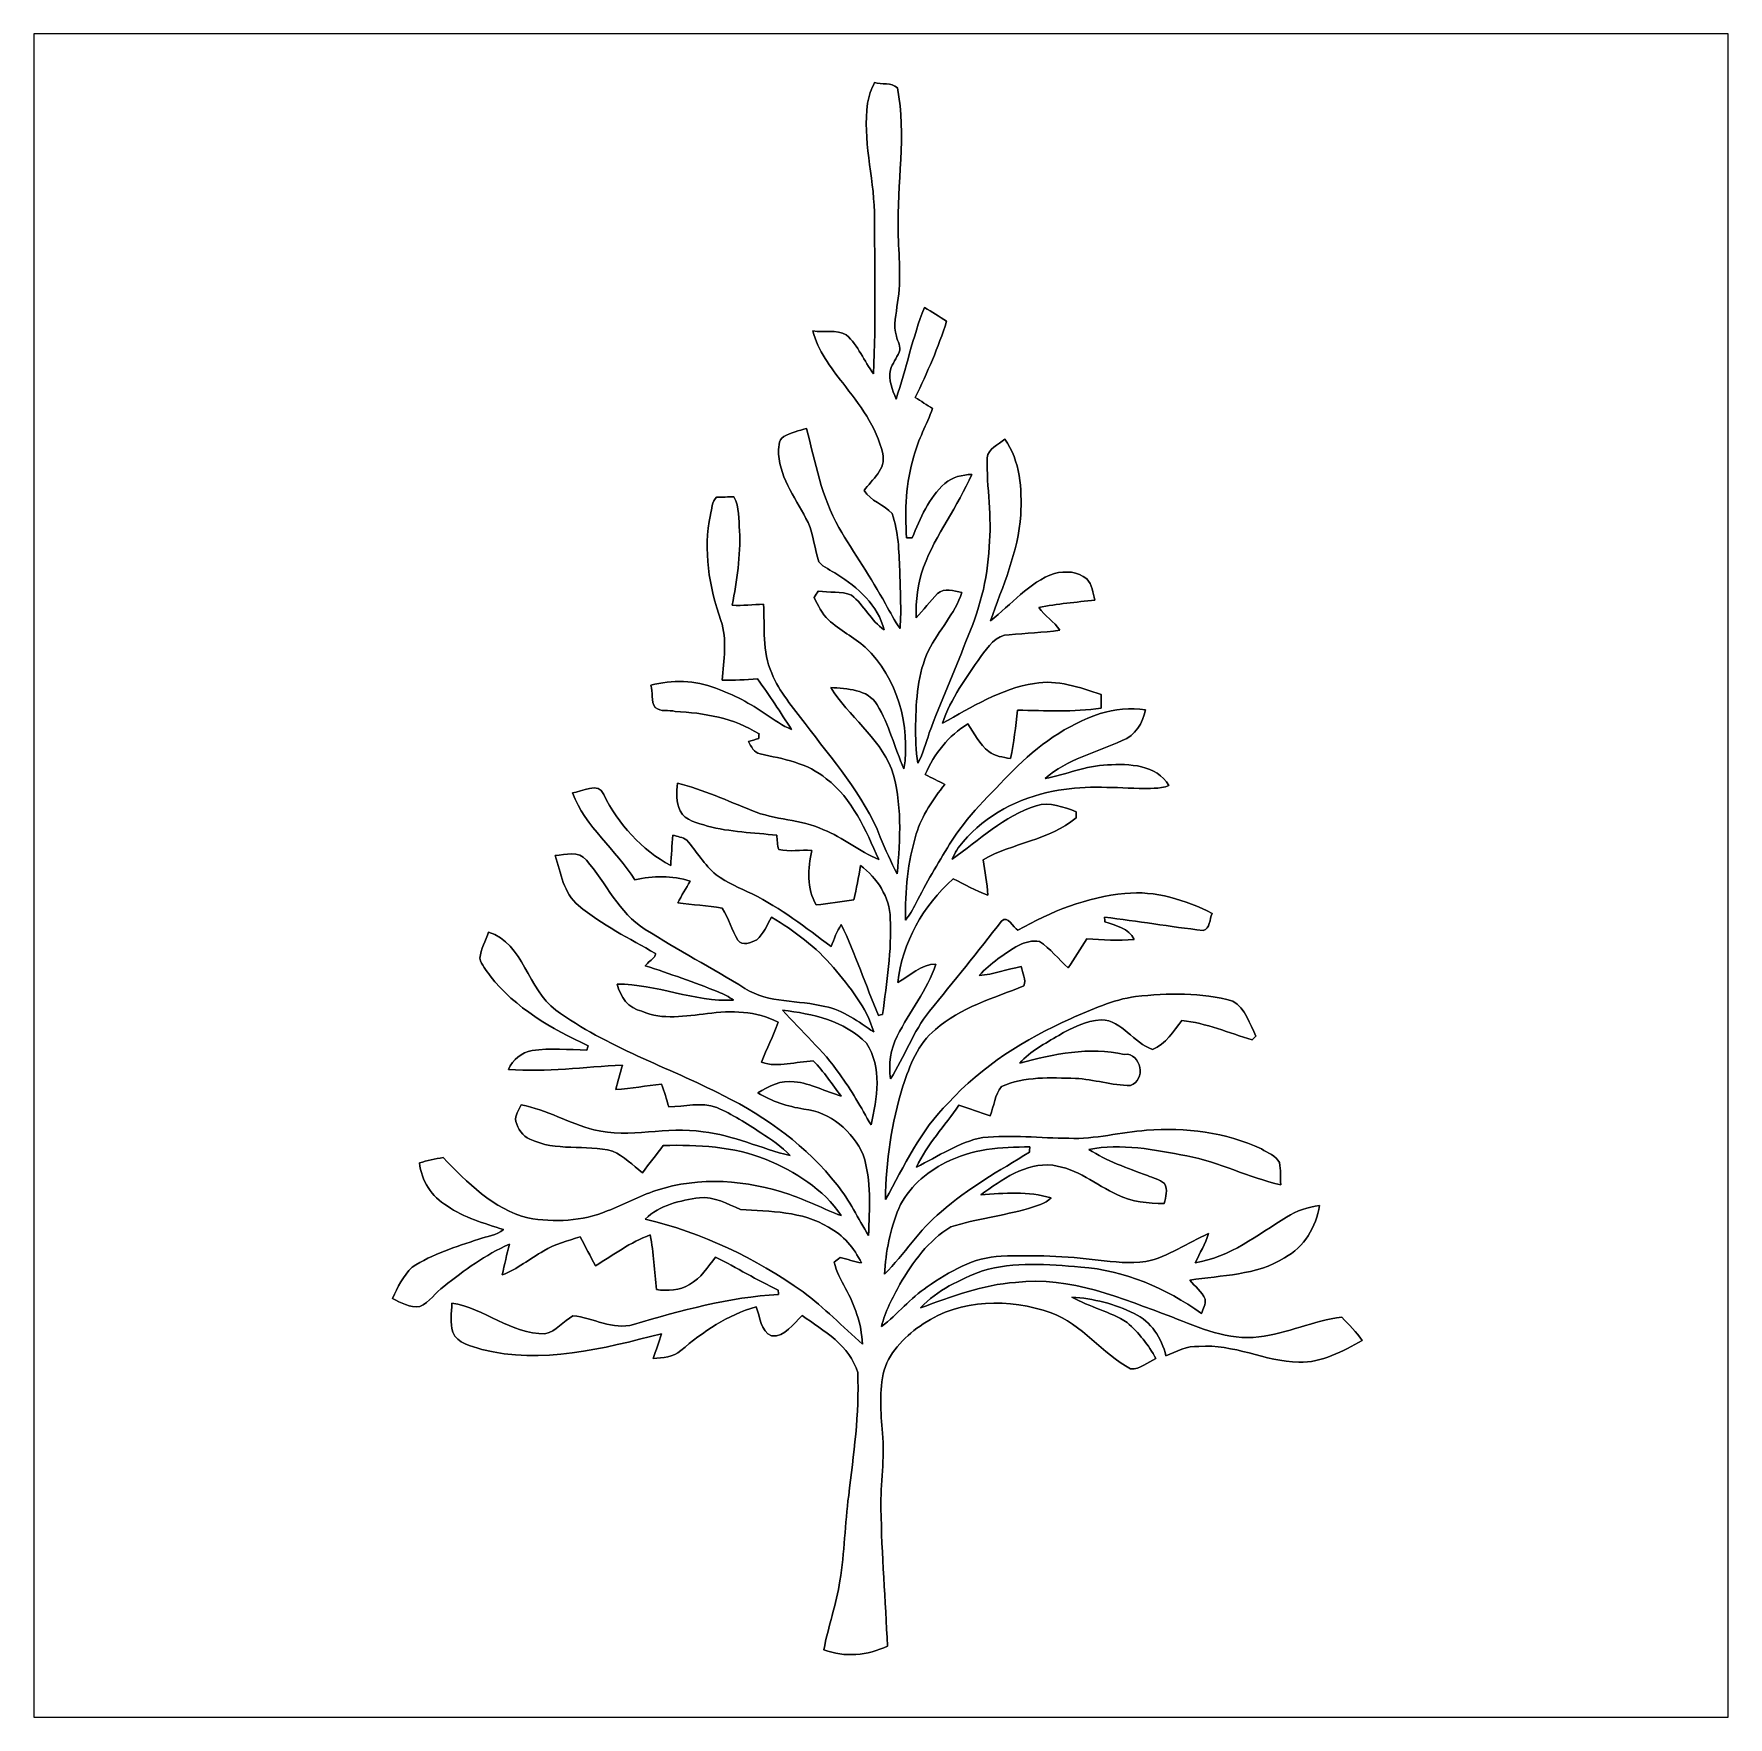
# Model space of a CAD drawing. Header units: centimetres. Extents: x -16.8 to 16.8, y -16.7 to 16.7.
import ezdxf

# ---------------------------------------------------------------- set-up
doc = ezdxf.new("R2010")
doc.units = ezdxf.units.CM
doc.header["$MEASUREMENT"] = 0
doc.layers.add('Layer 1', color=7, linetype='Continuous')

msp = doc.modelspace()

# ---------------------------------------------------------------- linework, layer by layer
at = {"layer": 'Layer 1', "color": 7}
for points, knots in [([(-16.77458, 16.66875), (-16.77458, 16.66875), (16.77458, 16.66875), (16.77458, 16.66875), (16.77458, 16.66875), (16.77458, 16.66875), (16.77458, -16.66875), (16.77458, -16.66875), (16.77458, -16.66875), (16.77458, -16.66875), (-16.77458, -16.66875), (-16.77458, -16.66875), (-16.77458, -16.66875), (-16.77458, -16.66875), (-16.77458, 16.66875), (-16.77458, 16.66875), (-16.77458, 16.66875), (-16.77458, 16.66875), (-16.77458, 16.66875), (-16.77458, 16.66875)], [0, 0, 0, 0, 0.16666667, 0.16666667, 0.16666667, 0.16666667, 0.33333333, 0.33333333, 0.33333333, 0.33333333, 0.5, 0.5, 0.5, 0.5, 0.66666667, 0.66666667, 0.66666667, 0.66666667, 1, 1, 1, 1]), ([(-0.12947, 15.70496), (-0.18733, 15.57302), (-0.24659, 15.43897), (-0.26458, 15.29468), (-0.26458, 15.29468), (-0.36901, 14.57254), (-0.14499, 13.86064), (-0.13194, 13.13991), (-0.13194, 13.13991), (-0.12206, 12.07241), (-0.10266, 11.00349), (-0.14852, 9.93669), (-0.14852, 9.93669), (-0.3369, 10.18787), (-0.44803, 10.4962), (-0.68721, 10.70786), (-0.68721, 10.70786), (-0.88371, 10.82181), (-1.13383, 10.74949), (-1.34726, 10.78512), (-1.34726, 10.78512), (-1.25236, 10.39389), (-0.99871, 10.06757), (-0.75812, 9.75466), (-0.75812, 9.75466), (-0.42686, 9.33415), (-0.08819, 8.88753), (0.03351, 8.35589), (0.03351, 8.35589), (0.10971, 8.04862), (-0.17886, 7.8426), (-0.33549, 7.62423), (-0.33549, 7.62423), (-0.20779, 7.41539), (0.05927, 7.35013), (0.21872, 7.1688), (0.21872, 7.1688), (0.34361, 6.80967), (0.35807, 6.42691), (0.36971, 6.05084), (0.36971, 6.05084), (0.37888, 5.66349), (0.4064, 5.27614), (0.37818, 4.88879), (0.37818, 4.88879), (0.26458, 5.04155), (0.18309, 5.21511), (0.08925, 5.37986), (0.08925, 5.37986), (-0.19861, 5.89562), (-0.53058, 6.38457), (-0.83608, 6.88975), (-0.83608, 6.88975), (-1.17722, 7.49617), (-1.30351, 8.18868), (-1.47249, 8.85578), (-1.47249, 8.85578), (-1.62525, 8.81098), (-1.78294, 8.77217), (-1.92229, 8.69386), (-1.92229, 8.69386), (-2.04258, 8.62859), (-2.02671, 8.45538), (-2.02671, 8.34425), (-2.02671, 8.34425), (-1.99672, 7.83661), (-1.65594, 7.43126), (-1.44463, 6.98888), (-1.44463, 6.98888), (-1.32644, 6.7437), (-1.32151, 6.46254), (-1.22943, 6.20924), (-1.22943, 6.20924), (-1.13559, 6.09776), (-0.98848, 6.05014), (-0.87277, 5.96547), (-0.87277, 5.96547), (-0.45791, 5.71253), (-0.06279, 5.34705), (0.06597, 4.86304), (0.06597, 4.86304), (-0.19967, 5.04402), (-0.33761, 5.35411), (-0.58244, 5.55449), (-0.58244, 5.55449), (-0.79093, 5.6328), (-1.02553, 5.60176), (-1.24389, 5.63033), (-1.24389, 5.63033), (-1.27141, 5.58941), (-1.29858, 5.54814), (-1.32574, 5.50651), (-1.32574, 5.50651), (-1.24389, 5.35164), (-1.17263, 5.18372), (-1.03964, 5.06413), (-1.03964, 5.06413), (-0.81739, 4.85704), (-0.54046, 4.72052), (-0.31256, 4.51979), (-0.31256, 4.51979), (0.32702, 3.91619), (0.58773, 2.96757), (0.45508, 2.11173), (0.45508, 2.11173), (0.26811, 2.53048), (0.16087, 2.98732), (-0.0762, 3.38173), (-0.0762, 3.38173), (-0.26882, 3.69641), (-0.6731, 3.69641), (-0.99589, 3.72463), (-0.99589, 3.72463), (-0.63888, 3.15454), (-0.05045, 2.74673), (0.20884, 2.11243), (0.20884, 2.11243), (0.42545, 1.4411), (0.38171, 0.72284), (0.31891, 0.02999), (0.31891, 0.02999), (0.19579, 0.26811), (0.09066, 0.51435), (-0.01341, 0.76094), (-0.01341, 0.76094), (-0.34643, 1.60726), (-0.96555, 2.29341), (-1.50389, 3.01272), (-1.50389, 3.01272), (-1.73461, 3.33516), (-2.02106, 3.63008), (-2.16359, 4.0065), (-2.16359, 4.0065), (-2.3562, 4.43442), (-2.29799, 4.91878), (-2.32622, 5.37351), (-2.32622, 5.37351), (-2.53259, 5.36716), (-2.73861, 5.33718), (-2.94499, 5.35376), (-2.94499, 5.35376), (-2.85503, 5.83953), (-2.77566, 6.33095), (-2.80247, 6.82731), (-2.80247, 6.82731), (-2.82222, 7.04815), (-2.79612, 7.29827), (-2.91359, 7.49794), (-2.91359, 7.49794), (-2.99932, 7.49688), (-3.17077, 7.49476), (-3.25649, 7.49371), (-3.25649, 7.49371), (-3.34786, 7.40304), (-3.34892, 7.26193), (-3.37785, 7.14551), (-3.37785, 7.14551), (-3.52178, 6.44525), (-3.40748, 5.71606), (-3.17006, 5.04931), (-3.17006, 5.04931), (-3.03953, 4.66654), (-3.11679, 4.26014), (-3.14713, 3.86856), (-3.14713, 3.86856), (-2.91324, 3.86715), (-2.67935, 3.87879), (-2.44546, 3.8922), (-2.44546, 3.8922), (-2.20698, 3.56905), (-1.99178, 3.22933), (-1.77165, 2.89348), (-1.77165, 2.89348), (-1.95651, 2.96192), (-2.11455, 3.08292), (-2.27718, 3.19017), (-2.27718, 3.19017), (-2.58551, 3.40395), (-2.91853, 3.58599), (-3.27378, 3.7084), (-3.27378, 3.7084), (-3.67841, 3.87526), (-4.13667, 3.87562), (-4.55718, 3.77155), (-4.55718, 3.77155), (-4.51485, 3.63079), (-4.55824, 3.45228), (-4.47005, 3.32528), (-4.47005, 3.32528), (-4.36316, 3.23568), (-4.19982, 3.28295), (-4.0767, 3.25085), (-4.0767, 3.25085), (-3.50203, 3.21804), (-2.90865, 3.12138), (-2.41547, 2.80494), (-2.41547, 2.80494), (-2.41688, 2.78165), (-2.42006, 2.73509), (-2.42147, 2.71145), (-2.42147, 2.71145), (-2.48991, 2.69311), (-2.55799, 2.673), (-2.62573, 2.65289), (-2.62573, 2.65289), (-2.56928, 2.55693), (-2.51883, 2.42923), (-2.3943, 2.40841), (-2.3943, 2.40841), (-1.93957, 2.31069), (-1.44886, 2.2292), (-1.08373, 1.91523), (-1.08373, 1.91523), (-0.56127, 1.52329), (-0.30515, 0.8957), (-0.04516, 0.31891), (-0.04516, 0.31891), (-0.43004, 0.47625), (-0.75142, 0.75565), (-1.14053, 0.90558), (-1.14053, 0.90558), (-1.58785, 1.12148), (-2.10397, 1.09255), (-2.55693, 1.28834), (-2.55693, 1.28834), (-3.04341, 1.47884), (-3.51896, 1.70286), (-4.02872, 1.82845), (-4.02872, 1.82845), (-4.06153, 1.64606), (-4.04954, 1.45027), (-3.97651, 1.27882), (-3.97651, 1.27882), (-3.87668, 1.07844), (-3.62409, 1.04846), (-3.43676, 0.97543), (-3.43676, 0.97543), (-2.98768, 0.86642), (-2.52307, 0.84067), (-2.06375, 0.8001), (-2.06375, 0.8001), (-2.05493, 0.70379), (-2.05458, 0.60501), (-2.02459, 0.51188), (-2.02459, 0.51188), (-1.81046, 0.46567), (-1.58785, 0.51259), (-1.37054, 0.49706), (-1.37054, 0.49706), (-1.44498, 0.13899), (-1.47532, -0.25788), (-1.28446, -0.5842), (-1.28446, -0.5842), (-1.03505, -0.55386), (-0.78634, -0.51894), (-0.53763, -0.4826), (-0.53763, -0.4826), (-0.48401, -0.25753), (-0.4445, -0.02963), (-0.40569, 0.19826), (-0.40569, 0.19826), (-0.07832, -0.04833), (0.17498, -0.42757), (0.1838, -0.84773), (0.1838, -0.84773), (0.21661, -1.48625), (0.10866, -2.11984), (0.0321, -2.75202), (0.0321, -2.75202), (0.01235, -2.75661), (-0.02716, -2.76578), (-0.04692, -2.77036), (-0.04692, -2.77036), (-0.30656, -2.17593), (-0.50659, -1.5561), (-0.78564, -0.97049), (-0.78564, -0.97049), (-0.87665, -1.10455), (-0.92604, -1.25977), (-0.98989, -1.40758), (-0.98989, -1.40758), (-1.48908, -1.02976), (-1.98614, -0.64206), (-2.55094, -0.36513), (-2.55094, -0.36513), (-2.79224, -0.24448), (-3.04765, -0.14781), (-3.26496, 0.01588), (-3.26496, 0.01588), (-3.4985, 0.20849), (-3.64913, 0.4766), (-3.8481, 0.70026), (-3.8481, 0.70026), (-3.92924, 0.75741), (-4.03013, 0.77329), (-4.12362, 0.80081), (-4.12362, 0.80081), (-4.13773, 0.60008), (-4.15114, 0.39934), (-4.16384, 0.19791), (-4.16384, 0.19791), (-4.74627, 0.50729), (-5.19889, 1.01741), (-5.48993, 1.60443), (-5.48993, 1.60443), (-5.59082, 1.87713), (-5.92843, 1.64359), (-6.1087, 1.63971), (-6.1087, 1.63971), (-5.86034, 0.95638), (-5.24404, 0.52141), (-4.87751, -0.08784), (-4.87751, -0.08784), (-4.51556, -0.00353), (-4.13597, -0.00071), (-3.7786, -0.11077), (-3.7786, -0.11077), (-3.8608, -0.25435), (-3.94899, -0.39476), (-4.02484, -0.54187), (-4.02484, -0.54187), (-3.73345, -0.58738), (-3.43641, -0.58984), (-3.14713, -0.64982), (-3.14713, -0.64982), (-3.00708, -0.84208), (-2.95945, -1.08373), (-2.83281, -1.28376), (-2.83281, -1.28376), (-2.74567, -1.41323), (-2.57175, -1.31833), (-2.45957, -1.27635), (-2.45957, -1.27635), (-2.32657, -1.15429), (-2.25707, -0.97755), (-2.1657, -0.82303), (-2.1657, -0.82303), (-1.71697, -1.10137), (-1.28376, -1.41781), (-0.94015, -1.8221), (-0.94015, -1.8221), (-0.62124, -2.20592), (-0.28681, -2.61126), (-0.14288, -3.09774), (-0.14288, -3.09774), (-0.44697, -2.90089), (-0.74577, -2.66418), (-1.11054, -2.59503), (-1.11054, -2.59503), (-1.63689, -2.45957), (-2.21827, -2.54106), (-2.69487, -2.23485), (-2.69487, -2.23485), (-3.34751, -1.83691), (-4.02131, -1.47355), (-4.66901, -1.06751), (-4.66901, -1.06751), (-5.19395, -0.74224), (-5.44054, -0.14429), (-5.83494, 0.30409), (-5.83494, 0.30409), (-5.98276, 0.50341), (-6.24452, 0.40816), (-6.45231, 0.39652), (-6.45231, 0.39652), (-6.34259, 0.05397), (-6.28685, -0.35137), (-5.98911, -0.59196), (-5.98911, -0.59196), (-5.53085, -0.98354), (-4.98158, -1.24354), (-4.46476, -1.54728), (-4.46476, -1.54728), (-4.46899, -1.56386), (-4.47746, -1.59703), (-4.48204, -1.61361), (-4.48204, -1.61361), (-4.54731, -1.66723), (-4.6101, -1.72403), (-4.66796, -1.78611), (-4.66796, -1.78611), (-4.18218, -1.94769), (-3.69923, -2.11667), (-3.22298, -2.3047), (-3.22298, -2.3047), (-3.11538, -2.34668), (-3.01272, -2.40065), (-2.91853, -2.46803), (-2.91853, -2.46803), (-3.70523, -2.5086), (-4.44465, -2.1463), (-5.22711, -2.15194), (-5.22711, -2.15194), (-5.16573, -2.4003), (-4.99886, -2.63313), (-4.73604, -2.68993), (-4.73604, -2.68993), (-4.32364, -2.87126), (-3.86821, -2.78024), (-3.43853, -2.73579), (-3.43853, -2.73579), (-2.96863, -2.67053), (-2.46627, -2.67723), (-2.03941, -2.90759), (-2.03941, -2.90759), (-2.13325, -3.17712), (-2.26378, -3.43217), (-2.36573, -3.69888), (-2.36573, -3.69888), (-2.03024, -3.81564), (-1.68134, -3.67877), (-1.34197, -3.67312), (-1.34197, -3.67312), (-1.12889, -3.87985), (-0.97331, -4.13949), (-0.78634, -4.36915), (-0.78634, -4.36915), (-1.10031, -4.28519), (-1.38889, -4.11374), (-1.71732, -4.08517), (-1.71732, -4.08517), (-1.98014, -4.04389), (-2.22179, -4.17724), (-2.44016, -4.30459), (-2.44016, -4.30459), (-2.16006, -4.4704), (-1.85067, -4.57694), (-1.52859, -4.62492), (-1.52859, -4.62492), (-1.00577, -4.68277), (-0.56339, -5.06377), (-0.35137, -5.53402), (-0.35137, -5.53402), (-0.18344, -6.04908), (-0.2286, -6.59659), (-0.24589, -7.12858), (-0.24589, -7.12858), (-0.45685, -6.79662), (-0.61807, -6.4329), (-0.8696, -6.12634), (-0.8696, -6.12634), (-1.46579, -5.36787), (-2.26131, -4.78296), (-3.12279, -4.35822), (-3.12279, -4.35822), (-4.22522, -3.78742), (-5.43101, -3.40536), (-6.43925, -2.66418), (-6.43925, -2.66418), (-6.99629, -2.25425), (-7.06614, -1.3522), (-7.77205, -1.12042), (-7.77205, -1.12042), (-7.82426, -1.29258), (-7.92586, -1.45556), (-7.94209, -1.63724), (-7.94209, -1.63724), (-7.9181, -1.77377), (-7.81121, -1.87537), (-7.7403, -1.98931), (-7.7403, -1.98931), (-7.23794, -2.62431), (-6.52427, -3.03989), (-5.7979, -3.37185), (-5.7979, -3.37185), (-5.8039, -3.39337), (-5.81589, -3.43676), (-5.82189, -3.45828), (-5.82189, -3.45828), (-6.18419, -3.44734), (-6.54861, -3.41842), (-6.90915, -3.46357), (-6.90915, -3.46357), (-7.11976, -3.50414), (-7.28839, -3.64808), (-7.37764, -3.83928), (-7.37764, -3.83928), (-6.62411, -3.90031), (-5.8734, -3.78813), (-5.12128, -3.75603), (-5.12128, -3.75603), (-5.16361, -3.91619), (-5.21159, -4.07494), (-5.24898, -4.23651), (-5.24898, -4.23651), (-4.94524, -4.22592), (-4.6482, -4.15502), (-4.34552, -4.13314), (-4.34552, -4.13314), (-4.28696, -4.27955), (-4.24639, -4.43124), (-4.2037, -4.58329), (-4.2037, -4.58329), (-3.88796, -4.57976), (-3.56059, -4.48204), (-3.25261, -4.59281), (-3.25261, -4.59281), (-2.94605, -4.73075), (-2.6603, -4.91102), (-2.37949, -5.09517), (-2.37949, -5.09517), (-2.1784, -5.23381), (-1.96039, -5.35975), (-1.79881, -5.54743), (-1.79881, -5.54743), (-2.37913, -5.40808), (-2.92453, -5.13856), (-3.5239, -5.07859), (-3.5239, -5.07859), (-4.24251, -4.95229), (-4.97099, -5.21547), (-5.68466, -5.03837), (-5.68466, -5.03837), (-6.17467, -4.90396), (-6.62199, -4.64432), (-7.12258, -4.54166), (-7.12258, -4.54166), (-7.17832, -4.64432), (-7.24535, -4.74768), (-7.23371, -4.87221), (-7.23371, -4.87221), (-7.18608, -5.01509), (-7.10071, -5.16431), (-6.9536, -5.22217), (-6.9536, -5.22217), (-6.43961, -5.47017), (-5.85223, -5.32236), (-5.31354, -5.45783), (-5.31354, -5.45783), (-5.09305, -5.5626), (-4.9149, -5.73581), (-4.72475, -5.88574), (-4.72475, -5.88574), (-4.58611, -5.70653), (-4.44676, -5.52803), (-4.31059, -5.34705), (-4.31059, -5.34705), (-3.6255, -5.33188), (-2.91818, -5.36222), (-2.27612, -5.62681), (-2.27612, -5.62681), (-1.69863, -5.85999), (-1.14088, -6.21065), (-0.78846, -6.73629), (-0.78846, -6.73629), (-1.13206, -6.60717), (-1.45909, -6.43608), (-1.80763, -6.31931), (-1.80763, -6.31931), (-2.65359, -6.02827), (-3.59869, -5.95418), (-4.45629, -6.24029), (-4.45629, -6.24029), (-4.78931, -6.34541), (-5.09023, -6.52851), (-5.42043, -6.64069), (-5.42043, -6.64069), (-5.91397, -6.85024), (-6.46889, -6.8767), (-6.9917, -6.7818), (-6.9917, -6.7818), (-7.67997, -6.60859), (-8.19326, -6.07624), (-8.67304, -5.58447), (-8.67304, -5.58447), (-8.82932, -5.61516), (-8.98525, -5.64833), (-9.13906, -5.68995), (-9.13906, -5.68995), (-9.10378, -6.04061), (-8.89706, -6.36764), (-8.59014, -6.54297), (-8.59014, -6.54297), (-8.25782, -6.7818), (-7.85777, -6.88234), (-7.47783, -7.01357), (-7.47783, -7.01357), (-7.61294, -7.13281), (-7.80344, -7.14446), (-7.96608, -7.20408), (-7.96608, -7.20408), (-8.41763, -7.35189), (-8.88189, -7.49759), (-9.28405, -7.75723), (-9.28405, -7.75723), (-9.46009, -7.93009), (-9.57333, -8.15446), (-9.67317, -8.37741), (-9.67317, -8.37741), (-9.50666, -8.46102), (-9.32498, -8.56615), (-9.13271, -8.53863), (-9.13271, -8.53863), (-8.94115, -8.44973), (-8.82121, -8.261), (-8.65505, -8.13682), (-8.65505, -8.13682), (-8.25218, -7.81791), (-7.8299, -7.51099), (-7.35824, -7.30109), (-7.35824, -7.30109), (-7.40516, -7.50429), (-7.46054, -7.70572), (-7.49864, -7.91139), (-7.49864, -7.91139), (-7.20302, -7.79533), (-6.95396, -7.58896), (-6.67914, -7.43373), (-6.67914, -7.43373), (-6.45724, -7.29756), (-6.20219, -7.23124), (-5.95454, -7.15821), (-5.95454, -7.15821), (-5.85364, -7.34801), (-5.7591, -7.54098), (-5.65256, -7.72795), (-5.65256, -7.72795), (-5.29519, -7.51911), (-4.96358, -7.2584), (-4.56988, -7.11941), (-4.56988, -7.11941), (-4.50286, -7.47607), (-4.48522, -7.83943), (-4.44712, -8.19997), (-4.44712, -8.19997), (-4.22593, -8.23454), (-3.98498, -8.21972), (-3.79166, -8.09766), (-3.79166, -8.09766), (-3.56235, -7.9816), (-3.43112, -7.74912), (-3.27448, -7.55721), (-3.27448, -7.55721), (-2.85821, -7.76958), (-2.45674, -8.01053), (-2.03482, -8.21267), (-2.03482, -8.21267), (-2.03306, -8.23454), (-2.02918, -8.27793), (-2.02741, -8.29945), (-2.02741, -8.29945), (-3.0099, -8.34637), (-3.95993, -8.62048), (-4.89973, -8.88965), (-4.89973, -8.88965), (-5.31178, -9.01912), (-5.70089, -8.75136), (-6.09918, -8.72102), (-6.09918, -8.72102), (-6.29356, -8.82332), (-6.42867, -9.03605), (-6.65374, -9.07627), (-6.65374, -9.07627), (-7.32825, -9.08297), (-7.85036, -8.57532), (-8.49771, -8.46878), (-8.49771, -8.46878), (-8.50653, -8.65999), (-8.53052, -8.85825), (-8.48078, -9.04557), (-8.48078, -9.04557), (-8.38906, -9.27382), (-8.11213, -9.32215), (-7.90504, -9.38565), (-7.90504, -9.38565), (-6.71936, -9.68587), (-5.49981, -9.36943), (-4.34516, -9.07662), (-4.34516, -9.07662), (-4.39103, -9.24348), (-4.4577, -9.40329), (-4.51132, -9.56769), (-4.51132, -9.56769), (-4.32153, -9.55393), (-4.11092, -9.54405), (-3.96452, -9.40752), (-3.96452, -9.40752), (-3.52284, -9.03781), (-3.03706, -8.6995), (-2.47509, -8.54604), (-2.47509, -8.54604), (-2.38478, -8.73654), (-2.38795, -9.02758), (-2.16641, -9.1186), (-2.16641, -9.1186), (-1.89689, -9.14471), (-1.73673, -8.87942), (-1.56281, -8.71502), (-1.56281, -8.71502), (-1.13594, -9.01594), (-0.61701, -9.31016), (-0.46038, -9.84568), (-0.46038, -9.84568), (-0.42792, -10.65953), (-0.54116, -11.47092), (-0.63994, -12.27772), (-0.63994, -12.27772), (-0.7172, -12.84005), (-0.71967, -13.41049), (-0.81351, -13.97106), (-0.81351, -13.97106), (-0.88194, -14.4339), (-1.04846, -14.87452), (-1.12995, -15.3349), (-1.12995, -15.3349), (-0.72214, -15.49471), (-0.26494, -15.44285), (0.12982, -15.26505), (0.12982, -15.26505), (0.08467, -14.35664), (0.01587, -13.4493), (-0.00212, -12.53984), (-0.00212, -12.53984), (-0.00847, -12.04101), (0.07338, -11.54395), (0.03175, -11.04512), (0.03175, -11.04512), (-0.00847, -10.6299), (-0.03669, -10.20445), (0.06138, -9.79452), (0.06138, -9.79452), (0.18909, -9.40294), (0.50306, -9.10449), (0.83644, -8.87977), (0.83644, -8.87977), (1.57374, -8.38518), (2.55094, -8.36577), (3.36797, -8.66352), (3.36797, -8.66352), (3.98498, -8.88753), (4.37197, -9.47103), (4.94347, -9.76771), (4.94347, -9.76771), (5.12939, -9.78994), (5.28391, -9.63436), (5.44512, -9.56839), (5.44512, -9.56839), (5.29907, -9.29887), (5.10328, -9.05404), (4.87292, -8.85261), (4.87292, -8.85261), (4.53425, -8.63212), (4.12821, -8.55169), (3.78001, -8.34813), (3.78001, -8.34813), (4.20617, -8.38094), (4.63091, -8.4836), (5.01509, -8.67339), (5.01509, -8.67339), (5.34423, -8.83638), (5.56719, -9.15882), (5.63951, -9.51512), (5.63951, -9.51512), (5.85258, -9.43434), (6.05825, -9.30628), (6.29638, -9.32956), (6.29638, -9.32956), (6.97865, -9.26959), (7.6006, -9.62554), (8.2744, -9.64142), (8.2744, -9.64142), (8.73266, -9.64953), (9.14294, -9.42305), (9.53135, -9.2075), (9.53135, -9.2075), (9.40999, -9.0424), (9.26606, -8.896), (9.12495, -8.74889), (9.12495, -8.74889), (8.56227, -8.81415), (8.04404, -9.07133), (7.48206, -9.13659), (7.48206, -9.13659), (6.87634, -9.21879), (6.31014, -8.95773), (5.76157, -8.74324), (5.76157, -8.74324), (4.76709, -8.38341), (3.74932, -7.92374), (2.66488, -8.05815), (2.66488, -8.05815), (2.00907, -8.10436), (1.39594, -8.34531), (0.78317, -8.56086), (0.78317, -8.56086), (1.11584, -8.21161), (1.5621, -7.99994), (2.00731, -7.83237), (2.00731, -7.83237), (2.63701, -7.64399), (3.30835, -7.69796), (3.95429, -7.75582), (3.95429, -7.75582), (4.82177, -7.82038), (5.64444, -8.17069), (6.34647, -8.67339), (6.34647, -8.67339), (6.37716, -8.58238), (6.43502, -8.48995), (6.41985, -8.39152), (6.41985, -8.39152), (6.35529, -8.24089), (6.21736, -8.13823), (6.11505, -8.01546), (6.11505, -8.01546), (6.74687, -7.9121), (7.43303, -7.92586), (7.99289, -7.56955), (7.99289, -7.56955), (8.37988, -7.36671), (8.61377, -6.95501), (8.68645, -6.53415), (8.68645, -6.53415), (8.45573, -6.56802), (8.22784, -6.63469), (8.03134, -6.76381), (8.03134, -6.76381), (7.46054, -7.11623), (6.90492, -7.56638), (6.22229, -7.66868), (6.22229, -7.66868), (6.31507, -7.47924), (6.41985, -7.29439), (6.48723, -7.09366), (6.48723, -7.09366), (6.06742, -7.2644), (5.69524, -7.55474), (5.24404, -7.64575), (5.24404, -7.64575), (4.93148, -7.69161), (4.61363, -7.65422), (4.30248, -7.61788), (4.30248, -7.61788), (3.66607, -7.53816), (3.02225, -7.51381), (2.3816, -7.53957), (2.3816, -7.53957), (1.83621, -7.55897), (1.35079, -7.84542), (0.91405, -8.1474), (0.91405, -8.1474), (0.58032, -8.37036), (0.32949, -8.68998), (0.0127, -8.93163), (0.0127, -8.93163), (0.07655, -8.63247), (0.2346, -8.36542), (0.37289, -8.09696), (0.37289, -8.09696), (0.62794, -7.65669), (0.93909, -7.22524), (1.38289, -6.9596), (1.38289, -6.9596), (1.8863, -6.8005), (2.41512, -6.73806), (2.92312, -6.59483), (2.92312, -6.59483), (3.07904, -6.54297), (3.24767, -6.50205), (3.37114, -6.38598), (3.37114, -6.38598), (2.91818, -6.24911), (2.44052, -6.29038), (1.97591, -6.32143), (1.97591, -6.32143), (2.39148, -6.02791), (2.85891, -5.68007), (3.39972, -5.74005), (3.39972, -5.74005), (3.8802, -5.79826), (4.25415, -6.1274), (4.67995, -6.32425), (4.67995, -6.32425), (4.96676, -6.46748), (5.29308, -6.4957), (5.60987, -6.49711), (5.60987, -6.49711), (5.63457, -6.3687), (5.68678, -6.22194), (5.61481, -6.09953), (5.61481, -6.09953), (5.51956, -6.01521), (5.38762, -5.99087), (5.27403, -5.94254), (5.27403, -5.94254), (4.87856, -5.79402), (4.47075, -5.65961), (4.11551, -5.42466), (4.11551, -5.42466), (4.75862, -5.30084), (5.41937, -5.43172), (6.05402, -5.55166), (6.05402, -5.55166), (6.69431, -5.67514), (7.28098, -5.98417), (7.91598, -6.12528), (7.91598, -6.12528), (7.90892, -5.97888), (7.91563, -5.82965), (7.89023, -5.68643), (7.89023, -5.68643), (7.82108, -5.54637), (7.65598, -5.49381), (7.53181, -5.41584), (7.53181, -5.41584), (6.82907, -5.08388), (6.02827, -4.98792), (5.25921, -5.04613), (5.25921, -5.04613), (4.74416, -5.08), (4.24074, -5.22887), (3.72181, -5.20453), (3.72181, -5.20453), (3.15348, -5.20312), (2.58374, -5.12939), (2.01612, -5.19077), (2.01612, -5.19077), (1.53353, -5.27579), (1.13594, -5.57036), (0.70203, -5.77391), (0.70203, -5.77391), (0.91616, -5.32589), (1.26224, -4.95653), (1.54446, -4.55154), (1.54446, -4.55154), (1.7526, -4.61222), (1.95121, -4.70112), (2.16041, -4.75791), (2.16041, -4.75791), (2.24014, -4.56953), (2.2546, -4.34199), (2.38301, -4.18183), (2.38301, -4.18183), (2.8381, -3.97369), (3.36056, -4.00368), (3.84845, -4.0199), (3.84845, -4.0199), (4.21711, -4.03331), (4.57271, -4.16101), (4.94206, -4.15678), (4.94206, -4.15678), (5.25533, -4.06647), (5.15479, -3.50273), (4.81753, -3.54189), (4.81753, -3.54189), (4.1275, -3.38455), (3.41806, -3.53554), (2.74955, -3.71793), (2.74955, -3.71793), (2.95698, -3.47416), (3.24979, -3.32987), (3.51825, -3.16583), (3.51825, -3.16583), (3.7786, -3.01696), (4.05659, -2.88114), (4.35998, -2.85538), (4.35998, -2.85538), (4.78367, -2.8762), (4.99533, -3.31787), (5.37598, -3.44346), (5.37598, -3.44346), (5.64339, -3.34186), (5.78802, -3.08187), (5.95877, -2.87126), (5.95877, -2.87126), (6.44066, -2.92347), (6.88763, -3.11926), (7.34871, -3.25473), (7.34871, -3.25473), (7.37341, -3.23074), (7.39846, -3.20746), (7.42421, -3.18417), (7.42421, -3.18417), (7.30285, -2.94287), (7.21642, -2.62961), (6.96842, -2.48779), (6.96842, -2.48779), (6.34577, -2.31281), (5.68007, -2.32516), (5.04261, -2.39924), (5.04261, -2.39924), (4.58646, -2.45533), (4.1716, -2.6603), (3.7532, -2.83563), (3.7532, -2.83563), (2.85574, -3.24273), (1.99672, -3.76978), (1.33244, -4.50744), (1.33244, -4.50744), (0.77893, -5.04543), (0.46073, -5.75627), (0.08961, -6.41879), (0.08961, -6.41879), (0.09807, -5.66032), (0.20602, -4.89938), (0.43145, -4.17442), (0.43145, -4.17442), (0.57185, -3.76626), (0.72531, -3.33058), (1.07668, -3.05329), (1.07668, -3.05329), (1.5748, -2.61197), (2.22568, -2.42852), (2.82928, -2.18828), (2.82928, -2.18828), (2.87796, -2.06163), (2.80035, -1.92899), (2.77707, -1.80446), (2.77707, -1.80446), (2.49837, -1.85596), (2.22991, -1.96003), (1.94592, -1.97873), (1.94592, -1.97873), (2.17029, -1.73849), (2.44158, -1.54905), (2.7245, -1.38465), (2.7245, -1.38465), (2.85009, -1.31727), (2.99508, -1.28199), (3.13831, -1.30704), (3.13831, -1.30704), (3.35527, -1.44568), (3.51472, -1.657), (3.70346, -1.83092), (3.70346, -1.83092), (3.83646, -1.64394), (3.95429, -1.44709), (4.07705, -1.25342), (4.07705, -1.25342), (4.3875, -1.28023), (4.69865, -1.2887), (5.01015, -1.26859), (5.01015, -1.26859), (4.90855, -1.0354), (4.64573, -0.99413), (4.43442, -0.91652), (4.43442, -0.91652), (4.43265, -0.89359), (4.42877, -0.84737), (4.42701, -0.82409), (4.42701, -0.82409), (5.07824, -0.90452), (5.72594, -1.01283), (6.37681, -1.08938), (6.37681, -1.08938), (6.51898, -1.05974), (6.50487, -0.86078), (6.55849, -0.75248), (6.55849, -0.75248), (6.02932, -0.4826), (5.43207, -0.29386), (4.83129, -0.35525), (4.83129, -0.35525), (4.07741, -0.4251), (3.36585, -0.71438), (2.7111, -1.08126), (2.7111, -1.08126), (2.61161, -1.02976), (2.51319, -0.77999), (2.38584, -0.90205), (2.38584, -0.90205), (1.92229, -1.50707), (1.43933, -2.09656), (0.95956, -2.68887), (0.95956, -2.68887), (0.635, -3.09386), (0.46531, -3.59163), (0.1905, -4.02731), (0.1905, -4.02731), (0.14288, -3.7405), (0.19226, -3.44029), (0.32173, -3.181), (0.32173, -3.181), (0.56056, -2.69769), (0.91369, -2.27295), (1.08726, -1.75754), (1.08726, -1.75754), (0.78705, -1.75013), (0.57609, -1.98755), (0.33091, -2.12161), (0.33091, -2.12161), (0.4191, -1.32609), (0.83855, -0.60149), (1.42663, -0.06809), (1.42663, -0.06809), (1.65664, -0.17427), (1.87748, -0.30198), (2.11667, -0.38841), (2.11667, -0.38841), (2.10361, -0.15311), (2.05775, 0.07902), (2.02001, 0.31115), (2.02001, 0.31115), (2.60773, 0.65088), (3.33128, 0.69532), (3.86362, 1.14194), (3.86362, 1.14194), (3.86397, 1.17263), (3.86503, 1.23331), (3.86539, 1.264), (3.86539, 1.264), (3.61139, 1.35043), (3.34292, 1.4672), (3.07234, 1.38042), (3.07234, 1.38042), (2.43628, 1.17546), (1.9431, 0.70238), (1.41217, 0.32032), (1.41217, 0.32032), (1.45944, 0.44873), (1.53282, 0.5655), (1.62454, 0.66675), (1.62454, 0.66675), (2.07433, 1.19803), (2.72979, 1.53987), (3.40889, 1.66864), (3.40889, 1.66864), (3.96804, 1.78753), (4.54307, 1.74166), (5.10963, 1.72579), (5.10963, 1.72579), (5.30719, 1.72473), (5.51286, 1.71133), (5.7023, 1.78153), (5.7023, 1.78153), (5.45606, 2.19569), (4.91031, 2.21721), (4.48275, 2.18899), (4.48275, 2.18899), (4.05518, 2.17699), (3.66254, 1.99602), (3.24767, 1.92052), (3.24767, 1.92052), (3.68265, 2.30117), (4.2605, 2.43593), (4.77485, 2.67264), (4.77485, 2.67264), (5.03978, 2.76789), (5.17948, 3.02154), (5.23804, 3.28083), (5.23804, 3.28083), (4.93818, 3.33728), (4.62844, 3.28471), (4.33776, 3.2064), (4.33776, 3.2064), (3.677, 2.98662), (3.10056, 2.56963), (2.61479, 2.07751), (2.61479, 2.07751), (2.16888, 1.61572), (1.6958, 1.16911), (1.35819, 0.61736), (1.35819, 0.61736), (1.12395, 0.2346), (0.89147, -0.15028), (0.69215, -0.5528), (0.69215, -0.5528), (0.63394, -0.66957), (0.56656, -0.78211), (0.48472, -0.88371), (0.48472, -0.88371), (0.47484, -0.30939), (0.52952, 0.27164), (0.69921, 0.82233), (0.69921, 0.82233), (0.80927, 1.18886), (1.02976, 1.50742), (1.26471, 1.80481), (1.26471, 1.80481), (1.13453, 1.86972), (1.00506, 1.93287), (0.87736, 2.00096), (0.87736, 2.00096), (1.05339, 2.41018), (1.33703, 2.77107), (1.72191, 3.0032), (1.72191, 3.0032), (1.84856, 2.8127), (1.95121, 2.59574), (2.13607, 2.45322), (2.13607, 2.45322), (2.25637, 2.35691), (2.41829, 2.34562), (2.56293, 2.31634), (2.56293, 2.31634), (2.64266, 2.62996), (2.65959, 2.95416), (2.70263, 3.27343), (2.70263, 3.27343), (3.25473, 3.26708), (3.81035, 3.2318), (4.35857, 3.31435), (4.35857, 3.31435), (4.35822, 3.38243), (4.35751, 3.51896), (4.35716, 3.58704), (4.35716, 3.58704), (3.93312, 3.72674), (3.49003, 3.88549), (3.03742, 3.80541), (3.03742, 3.80541), (2.37419, 3.70029), (1.79811, 3.3341), (1.21955, 3.01837), (1.21955, 3.01837), (1.37901, 3.50379), (1.68875, 3.92112), (1.97661, 4.3367), (1.97661, 4.3367), (2.12055, 4.5212), (2.26801, 4.77696), (2.54, 4.76462), (2.54, 4.76462), (2.87302, 4.80342), (3.20957, 4.80589), (3.54154, 4.85951), (3.54154, 4.85951), (3.42935, 5.03273), (3.24661, 5.14103), (3.12385, 5.30507), (3.12385, 5.30507), (3.48932, 5.38515), (3.86362, 5.40985), (4.23474, 5.4543), (4.23474, 5.4543), (4.19876, 5.59858), (4.18677, 5.76404), (4.07317, 5.87269), (4.07317, 5.87269), (3.90666, 6.03215), (3.64596, 6.02933), (3.4357, 5.98417), (3.4357, 5.98417), (2.92382, 5.80531), (2.58304, 5.36187), (2.1657, 5.04331), (2.1657, 5.04331), (2.41088, 5.72841), (2.71568, 6.4075), (2.7686, 7.14269), (2.7686, 7.14269), (2.79047, 7.65281), (2.76154, 8.21337), (2.44934, 8.64164), (2.44934, 8.64164), (2.32657, 8.52981), (2.12055, 8.45926), (2.10079, 8.2737), (2.10079, 8.2737), (2.09127, 7.68491), (2.20274, 7.09754), (2.14207, 6.50875), (2.14207, 6.50875), (2.11526, 5.85893), (1.93851, 5.2264), (1.67958, 4.63233), (1.67958, 4.63233), (1.44886, 4.02555), (1.1811, 3.43394), (0.95532, 2.82504), (0.95532, 2.82504), (0.89006, 2.62149), (0.8322, 2.41335), (0.72919, 2.22391), (0.72919, 2.22391), (0.68016, 2.47297), (0.68686, 2.72909), (0.68545, 2.98133), (0.68545, 2.98133), (0.69427, 3.48086), (0.72461, 3.99909), (0.94192, 4.45841), (0.94192, 4.45841), (1.13982, 4.85281), (1.46473, 5.1816), (1.59914, 5.6074), (1.59914, 5.6074), (1.44533, 5.6328), (1.24813, 5.70724), (1.12113, 5.58236), (1.12113, 5.58236), (0.96837, 5.43313), (0.84596, 5.25674), (0.69779, 5.10364), (0.69779, 5.10364), (0.68686, 5.44477), (0.72214, 5.78802), (0.8442, 6.10835), (0.8442, 6.10835), (1.08479, 6.75887), (1.52259, 7.31238), (1.80058, 7.9442), (1.80058, 7.9442), (1.61008, 7.9375), (1.41252, 7.89129), (1.26365, 7.76605), (1.26365, 7.76605), (0.94721, 7.47571), (0.77576, 7.07637), (0.61948, 6.6862), (0.61948, 6.6862), (0.59126, 6.68584), (0.53481, 6.68514), (0.50659, 6.68479), (0.50659, 6.68479), (0.46743, 7.22877), (0.49424, 7.78334), (0.65264, 8.30792), (0.65264, 8.30792), (0.73237, 8.63706), (0.9077, 8.93022), (1.02164, 9.24666), (1.02164, 9.24666), (0.90699, 9.32039), (0.79234, 9.39306), (0.6798, 9.46961), (0.6798, 9.46961), (0.91546, 9.95997), (1.13736, 10.45916), (1.29928, 10.9795), (1.29928, 10.9795), (1.15288, 11.07017), (1.00859, 11.16295), (0.86113, 11.25114), (0.86113, 11.25114), (0.62512, 10.66271), (0.50165, 10.03653), (0.29739, 9.43716), (0.29739, 9.43716), (0.22789, 9.62131), (0.1397, 9.81428), (0.18803, 10.01677), (0.18803, 10.01677), (0.22684, 10.14024), (0.30727, 10.24502), (0.35666, 10.36426), (0.35666, 10.36426), (0.40781, 10.46797), (0.32244, 10.57592), (0.30868, 10.67858), (0.30868, 10.67858), (0.23177, 10.89519), (0.3048, 11.12661), (0.32632, 11.34639), (0.32632, 11.34639), (0.41134, 11.81065), (0.34537, 12.28443), (0.34114, 12.75256), (0.34114, 12.75256), (0.3108, 13.70083), (0.51329, 14.65897), (0.3235, 15.60019), (0.3235, 15.60019), (0.20779, 15.71449), (0.01164, 15.65698), (-0.12947, 15.70496)], [0, 0, 0, 0, 0.00294118, 0.00294118, 0.00294118, 0.00294118, 0.00588235, 0.00588235, 0.00588235, 0.00588235, 0.00882353, 0.00882353, 0.00882353, 0.00882353, 0.01176471, 0.01176471, 0.01176471, 0.01176471, 0.01470588, 0.01470588, 0.01470588, 0.01470588, 0.01764706, 0.01764706, 0.01764706, 0.01764706, 0.02058824, 0.02058824, 0.02058824, 0.02058824, 0.02352941, 0.02352941, 0.02352941, 0.02352941, 0.02647059, 0.02647059, 0.02647059, 0.02647059, 0.02941176, 0.02941176, 0.02941176, 0.02941176, 0.03235294, 0.03235294, 0.03235294, 0.03235294, 0.03529412, 0.03529412, 0.03529412, 0.03529412, 0.03823529, 0.03823529, 0.03823529, 0.03823529, 0.04117647, 0.04117647, 0.04117647, 0.04117647, 0.04411765, 0.04411765, 0.04411765, 0.04411765, 0.04705882, 0.04705882, 0.04705882, 0.04705882, 0.05, 0.05, 0.05, 0.05, 0.05294118, 0.05294118, 0.05294118, 0.05294118, 0.05588235, 0.05588235, 0.05588235, 0.05588235, 0.05882353, 0.05882353, 0.05882353, 0.05882353, 0.06176471, 0.06176471, 0.06176471, 0.06176471, 0.06470588, 0.06470588, 0.06470588, 0.06470588, 0.06764706, 0.06764706, 0.06764706, 0.06764706, 0.07058824, 0.07058824, 0.07058824, 0.07058824, 0.07352941, 0.07352941, 0.07352941, 0.07352941, 0.07647059, 0.07647059, 0.07647059, 0.07647059, 0.07941176, 0.07941176, 0.07941176, 0.07941176, 0.08235294, 0.08235294, 0.08235294, 0.08235294, 0.08529412, 0.08529412, 0.08529412, 0.08529412, 0.08823529, 0.08823529, 0.08823529, 0.08823529, 0.09117647, 0.09117647, 0.09117647, 0.09117647, 0.09411765, 0.09411765, 0.09411765, 0.09411765, 0.09705882, 0.09705882, 0.09705882, 0.09705882, 0.1, 0.1, 0.1, 0.1, 0.10294118, 0.10294118, 0.10294118, 0.10294118, 0.10588235, 0.10588235, 0.10588235, 0.10588235, 0.10882353, 0.10882353, 0.10882353, 0.10882353, 0.11176471, 0.11176471, 0.11176471, 0.11176471, 0.11470588, 0.11470588, 0.11470588, 0.11470588, 0.11764706, 0.11764706, 0.11764706, 0.11764706, 0.12058824, 0.12058824, 0.12058824, 0.12058824, 0.12352941, 0.12352941, 0.12352941, 0.12352941, 0.12647059, 0.12647059, 0.12647059, 0.12647059, 0.12941176, 0.12941176, 0.12941176, 0.12941176, 0.13235294, 0.13235294, 0.13235294, 0.13235294, 0.13529412, 0.13529412, 0.13529412, 0.13529412, 0.13823529, 0.13823529, 0.13823529, 0.13823529, 0.14117647, 0.14117647, 0.14117647, 0.14117647, 0.14411765, 0.14411765, 0.14411765, 0.14411765, 0.14705882, 0.14705882, 0.14705882, 0.14705882, 0.15, 0.15, 0.15, 0.15, 0.15294118, 0.15294118, 0.15294118, 0.15294118, 0.15588235, 0.15588235, 0.15588235, 0.15588235, 0.15882353, 0.15882353, 0.15882353, 0.15882353, 0.16176471, 0.16176471, 0.16176471, 0.16176471, 0.16470588, 0.16470588, 0.16470588, 0.16470588, 0.16764706, 0.16764706, 0.16764706, 0.16764706, 0.17058824, 0.17058824, 0.17058824, 0.17058824, 0.17352941, 0.17352941, 0.17352941, 0.17352941, 0.17647059, 0.17647059, 0.17647059, 0.17647059, 0.17941176, 0.17941176, 0.17941176, 0.17941176, 0.18235294, 0.18235294, 0.18235294, 0.18235294, 0.18529412, 0.18529412, 0.18529412, 0.18529412, 0.18823529, 0.18823529, 0.18823529, 0.18823529, 0.19117647, 0.19117647, 0.19117647, 0.19117647, 0.19411765, 0.19411765, 0.19411765, 0.19411765, 0.19705882, 0.19705882, 0.19705882, 0.19705882, 0.2, 0.2, 0.2, 0.2, 0.20294118, 0.20294118, 0.20294118, 0.20294118, 0.20588235, 0.20588235, 0.20588235, 0.20588235, 0.20882353, 0.20882353, 0.20882353, 0.20882353, 0.21176471, 0.21176471, 0.21176471, 0.21176471, 0.21470588, 0.21470588, 0.21470588, 0.21470588, 0.21764706, 0.21764706, 0.21764706, 0.21764706, 0.22058824, 0.22058824, 0.22058824, 0.22058824, 0.22352941, 0.22352941, 0.22352941, 0.22352941, 0.22647059, 0.22647059, 0.22647059, 0.22647059, 0.22941176, 0.22941176, 0.22941176, 0.22941176, 0.23235294, 0.23235294, 0.23235294, 0.23235294, 0.23529412, 0.23529412, 0.23529412, 0.23529412, 0.23823529, 0.23823529, 0.23823529, 0.23823529, 0.24117647, 0.24117647, 0.24117647, 0.24117647, 0.24411765, 0.24411765, 0.24411765, 0.24411765, 0.24705882, 0.24705882, 0.24705882, 0.24705882, 0.25, 0.25, 0.25, 0.25, 0.25294118, 0.25294118, 0.25294118, 0.25294118, 0.25588235, 0.25588235, 0.25588235, 0.25588235, 0.25882353, 0.25882353, 0.25882353, 0.25882353, 0.26176471, 0.26176471, 0.26176471, 0.26176471, 0.26470588, 0.26470588, 0.26470588, 0.26470588, 0.26764706, 0.26764706, 0.26764706, 0.26764706, 0.27058824, 0.27058824, 0.27058824, 0.27058824, 0.27352941, 0.27352941, 0.27352941, 0.27352941, 0.27647059, 0.27647059, 0.27647059, 0.27647059, 0.27941176, 0.27941176, 0.27941176, 0.27941176, 0.28235294, 0.28235294, 0.28235294, 0.28235294, 0.28529412, 0.28529412, 0.28529412, 0.28529412, 0.28823529, 0.28823529, 0.28823529, 0.28823529, 0.29117647, 0.29117647, 0.29117647, 0.29117647, 0.29411765, 0.29411765, 0.29411765, 0.29411765, 0.29705882, 0.29705882, 0.29705882, 0.29705882, 0.3, 0.3, 0.3, 0.3, 0.30294118, 0.30294118, 0.30294118, 0.30294118, 0.30588235, 0.30588235, 0.30588235, 0.30588235, 0.30882353, 0.30882353, 0.30882353, 0.30882353, 0.31176471, 0.31176471, 0.31176471, 0.31176471, 0.31470588, 0.31470588, 0.31470588, 0.31470588, 0.31764706, 0.31764706, 0.31764706, 0.31764706, 0.32058824, 0.32058824, 0.32058824, 0.32058824, 0.32352941, 0.32352941, 0.32352941, 0.32352941, 0.32647059, 0.32647059, 0.32647059, 0.32647059, 0.32941176, 0.32941176, 0.32941176, 0.32941176, 0.33235294, 0.33235294, 0.33235294, 0.33235294, 0.33529412, 0.33529412, 0.33529412, 0.33529412, 0.33823529, 0.33823529, 0.33823529, 0.33823529, 0.34117647, 0.34117647, 0.34117647, 0.34117647, 0.34411765, 0.34411765, 0.34411765, 0.34411765, 0.34705882, 0.34705882, 0.34705882, 0.34705882, 0.35, 0.35, 0.35, 0.35, 0.35294118, 0.35294118, 0.35294118, 0.35294118, 0.35588235, 0.35588235, 0.35588235, 0.35588235, 0.35882353, 0.35882353, 0.35882353, 0.35882353, 0.36176471, 0.36176471, 0.36176471, 0.36176471, 0.36470588, 0.36470588, 0.36470588, 0.36470588, 0.36764706, 0.36764706, 0.36764706, 0.36764706, 0.37058824, 0.37058824, 0.37058824, 0.37058824, 0.37352941, 0.37352941, 0.37352941, 0.37352941, 0.37647059, 0.37647059, 0.37647059, 0.37647059, 0.37941176, 0.37941176, 0.37941176, 0.37941176, 0.38235294, 0.38235294, 0.38235294, 0.38235294, 0.38529412, 0.38529412, 0.38529412, 0.38529412, 0.38823529, 0.38823529, 0.38823529, 0.38823529, 0.39117647, 0.39117647, 0.39117647, 0.39117647, 0.39411765, 0.39411765, 0.39411765, 0.39411765, 0.39705882, 0.39705882, 0.39705882, 0.39705882, 0.4, 0.4, 0.4, 0.4, 0.40294118, 0.40294118, 0.40294118, 0.40294118, 0.40588235, 0.40588235, 0.40588235, 0.40588235, 0.40882353, 0.40882353, 0.40882353, 0.40882353, 0.41176471, 0.41176471, 0.41176471, 0.41176471, 0.41470588, 0.41470588, 0.41470588, 0.41470588, 0.41764706, 0.41764706, 0.41764706, 0.41764706, 0.42058824, 0.42058824, 0.42058824, 0.42058824, 0.42352941, 0.42352941, 0.42352941, 0.42352941, 0.42647059, 0.42647059, 0.42647059, 0.42647059, 0.42941176, 0.42941176, 0.42941176, 0.42941176, 0.43235294, 0.43235294, 0.43235294, 0.43235294, 0.43529412, 0.43529412, 0.43529412, 0.43529412, 0.43823529, 0.43823529, 0.43823529, 0.43823529, 0.44117647, 0.44117647, 0.44117647, 0.44117647, 0.44411765, 0.44411765, 0.44411765, 0.44411765, 0.44705882, 0.44705882, 0.44705882, 0.44705882, 0.45, 0.45, 0.45, 0.45, 0.45294118, 0.45294118, 0.45294118, 0.45294118, 0.45588235, 0.45588235, 0.45588235, 0.45588235, 0.45882353, 0.45882353, 0.45882353, 0.45882353, 0.46176471, 0.46176471, 0.46176471, 0.46176471, 0.46470588, 0.46470588, 0.46470588, 0.46470588, 0.46764706, 0.46764706, 0.46764706, 0.46764706, 0.47058824, 0.47058824, 0.47058824, 0.47058824, 0.47352941, 0.47352941, 0.47352941, 0.47352941, 0.47647059, 0.47647059, 0.47647059, 0.47647059, 0.47941176, 0.47941176, 0.47941176, 0.47941176, 0.48235294, 0.48235294, 0.48235294, 0.48235294, 0.48529412, 0.48529412, 0.48529412, 0.48529412, 0.48823529, 0.48823529, 0.48823529, 0.48823529, 0.49117647, 0.49117647, 0.49117647, 0.49117647, 0.49411765, 0.49411765, 0.49411765, 0.49411765, 0.49705882, 0.49705882, 0.49705882, 0.49705882, 0.5, 0.5, 0.5, 0.5, 0.50294118, 0.50294118, 0.50294118, 0.50294118, 0.50588235, 0.50588235, 0.50588235, 0.50588235, 0.50882353, 0.50882353, 0.50882353, 0.50882353, 0.51176471, 0.51176471, 0.51176471, 0.51176471, 0.51470588, 0.51470588, 0.51470588, 0.51470588, 0.51764706, 0.51764706, 0.51764706, 0.51764706, 0.52058824, 0.52058824, 0.52058824, 0.52058824, 0.52352941, 0.52352941, 0.52352941, 0.52352941, 0.52647059, 0.52647059, 0.52647059, 0.52647059, 0.52941176, 0.52941176, 0.52941176, 0.52941176, 0.53235294, 0.53235294, 0.53235294, 0.53235294, 0.53529412, 0.53529412, 0.53529412, 0.53529412, 0.53823529, 0.53823529, 0.53823529, 0.53823529, 0.54117647, 0.54117647, 0.54117647, 0.54117647, 0.54411765, 0.54411765, 0.54411765, 0.54411765, 0.54705882, 0.54705882, 0.54705882, 0.54705882, 0.55, 0.55, 0.55, 0.55, 0.55294118, 0.55294118, 0.55294118, 0.55294118, 0.55588235, 0.55588235, 0.55588235, 0.55588235, 0.55882353, 0.55882353, 0.55882353, 0.55882353, 0.56176471, 0.56176471, 0.56176471, 0.56176471, 0.56470588, 0.56470588, 0.56470588, 0.56470588, 0.56764706, 0.56764706, 0.56764706, 0.56764706, 0.57058824, 0.57058824, 0.57058824, 0.57058824, 0.57352941, 0.57352941, 0.57352941, 0.57352941, 0.57647059, 0.57647059, 0.57647059, 0.57647059, 0.57941176, 0.57941176, 0.57941176, 0.57941176, 0.58235294, 0.58235294, 0.58235294, 0.58235294, 0.58529412, 0.58529412, 0.58529412, 0.58529412, 0.58823529, 0.58823529, 0.58823529, 0.58823529, 0.59117647, 0.59117647, 0.59117647, 0.59117647, 0.59411765, 0.59411765, 0.59411765, 0.59411765, 0.59705882, 0.59705882, 0.59705882, 0.59705882, 0.6, 0.6, 0.6, 0.6, 0.60294118, 0.60294118, 0.60294118, 0.60294118, 0.60588235, 0.60588235, 0.60588235, 0.60588235, 0.60882353, 0.60882353, 0.60882353, 0.60882353, 0.61176471, 0.61176471, 0.61176471, 0.61176471, 0.61470588, 0.61470588, 0.61470588, 0.61470588, 0.61764706, 0.61764706, 0.61764706, 0.61764706, 0.62058824, 0.62058824, 0.62058824, 0.62058824, 0.62352941, 0.62352941, 0.62352941, 0.62352941, 0.62647059, 0.62647059, 0.62647059, 0.62647059, 0.62941176, 0.62941176, 0.62941176, 0.62941176, 0.63235294, 0.63235294, 0.63235294, 0.63235294, 0.63529412, 0.63529412, 0.63529412, 0.63529412, 0.63823529, 0.63823529, 0.63823529, 0.63823529, 0.64117647, 0.64117647, 0.64117647, 0.64117647, 0.64411765, 0.64411765, 0.64411765, 0.64411765, 0.64705882, 0.64705882, 0.64705882, 0.64705882, 0.65, 0.65, 0.65, 0.65, 0.65294118, 0.65294118, 0.65294118, 0.65294118, 0.65588235, 0.65588235, 0.65588235, 0.65588235, 0.65882353, 0.65882353, 0.65882353, 0.65882353, 0.66176471, 0.66176471, 0.66176471, 0.66176471, 0.66470588, 0.66470588, 0.66470588, 0.66470588, 0.66764706, 0.66764706, 0.66764706, 0.66764706, 0.67058824, 0.67058824, 0.67058824, 0.67058824, 0.67352941, 0.67352941, 0.67352941, 0.67352941, 0.67647059, 0.67647059, 0.67647059, 0.67647059, 0.67941176, 0.67941176, 0.67941176, 0.67941176, 0.68235294, 0.68235294, 0.68235294, 0.68235294, 0.68529412, 0.68529412, 0.68529412, 0.68529412, 0.68823529, 0.68823529, 0.68823529, 0.68823529, 0.69117647, 0.69117647, 0.69117647, 0.69117647, 0.69411765, 0.69411765, 0.69411765, 0.69411765, 0.69705882, 0.69705882, 0.69705882, 0.69705882, 0.7, 0.7, 0.7, 0.7, 0.70294118, 0.70294118, 0.70294118, 0.70294118, 0.70588235, 0.70588235, 0.70588235, 0.70588235, 0.70882353, 0.70882353, 0.70882353, 0.70882353, 0.71176471, 0.71176471, 0.71176471, 0.71176471, 0.71470588, 0.71470588, 0.71470588, 0.71470588, 0.71764706, 0.71764706, 0.71764706, 0.71764706, 0.72058824, 0.72058824, 0.72058824, 0.72058824, 0.72352941, 0.72352941, 0.72352941, 0.72352941, 0.72647059, 0.72647059, 0.72647059, 0.72647059, 0.72941176, 0.72941176, 0.72941176, 0.72941176, 0.73235294, 0.73235294, 0.73235294, 0.73235294, 0.73529412, 0.73529412, 0.73529412, 0.73529412, 0.73823529, 0.73823529, 0.73823529, 0.73823529, 0.74117647, 0.74117647, 0.74117647, 0.74117647, 0.74411765, 0.74411765, 0.74411765, 0.74411765, 0.74705882, 0.74705882, 0.74705882, 0.74705882, 0.75, 0.75, 0.75, 0.75, 0.75294118, 0.75294118, 0.75294118, 0.75294118, 0.75588235, 0.75588235, 0.75588235, 0.75588235, 0.75882353, 0.75882353, 0.75882353, 0.75882353, 0.76176471, 0.76176471, 0.76176471, 0.76176471, 0.76470588, 0.76470588, 0.76470588, 0.76470588, 0.76764706, 0.76764706, 0.76764706, 0.76764706, 0.77058824, 0.77058824, 0.77058824, 0.77058824, 0.77352941, 0.77352941, 0.77352941, 0.77352941, 0.77647059, 0.77647059, 0.77647059, 0.77647059, 0.77941176, 0.77941176, 0.77941176, 0.77941176, 0.78235294, 0.78235294, 0.78235294, 0.78235294, 0.78529412, 0.78529412, 0.78529412, 0.78529412, 0.78823529, 0.78823529, 0.78823529, 0.78823529, 0.79117647, 0.79117647, 0.79117647, 0.79117647, 0.79411765, 0.79411765, 0.79411765, 0.79411765, 0.79705882, 0.79705882, 0.79705882, 0.79705882, 0.8, 0.8, 0.8, 0.8, 0.80294118, 0.80294118, 0.80294118, 0.80294118, 0.80588235, 0.80588235, 0.80588235, 0.80588235, 0.80882353, 0.80882353, 0.80882353, 0.80882353, 0.81176471, 0.81176471, 0.81176471, 0.81176471, 0.81470588, 0.81470588, 0.81470588, 0.81470588, 0.81764706, 0.81764706, 0.81764706, 0.81764706, 0.82058824, 0.82058824, 0.82058824, 0.82058824, 0.82352941, 0.82352941, 0.82352941, 0.82352941, 0.82647059, 0.82647059, 0.82647059, 0.82647059, 0.82941176, 0.82941176, 0.82941176, 0.82941176, 0.83235294, 0.83235294, 0.83235294, 0.83235294, 0.83529412, 0.83529412, 0.83529412, 0.83529412, 0.83823529, 0.83823529, 0.83823529, 0.83823529, 0.84117647, 0.84117647, 0.84117647, 0.84117647, 0.84411765, 0.84411765, 0.84411765, 0.84411765, 0.84705882, 0.84705882, 0.84705882, 0.84705882, 0.85, 0.85, 0.85, 0.85, 0.85294118, 0.85294118, 0.85294118, 0.85294118, 0.85588235, 0.85588235, 0.85588235, 0.85588235, 0.85882353, 0.85882353, 0.85882353, 0.85882353, 0.86176471, 0.86176471, 0.86176471, 0.86176471, 0.86470588, 0.86470588, 0.86470588, 0.86470588, 0.86764706, 0.86764706, 0.86764706, 0.86764706, 0.87058824, 0.87058824, 0.87058824, 0.87058824, 0.87352941, 0.87352941, 0.87352941, 0.87352941, 0.87647059, 0.87647059, 0.87647059, 0.87647059, 0.87941176, 0.87941176, 0.87941176, 0.87941176, 0.88235294, 0.88235294, 0.88235294, 0.88235294, 0.88529412, 0.88529412, 0.88529412, 0.88529412, 0.88823529, 0.88823529, 0.88823529, 0.88823529, 0.89117647, 0.89117647, 0.89117647, 0.89117647, 0.89411765, 0.89411765, 0.89411765, 0.89411765, 0.89705882, 0.89705882, 0.89705882, 0.89705882, 0.9, 0.9, 0.9, 0.9, 0.90294118, 0.90294118, 0.90294118, 0.90294118, 0.90588235, 0.90588235, 0.90588235, 0.90588235, 0.90882353, 0.90882353, 0.90882353, 0.90882353, 0.91176471, 0.91176471, 0.91176471, 0.91176471, 0.91470588, 0.91470588, 0.91470588, 0.91470588, 0.91764706, 0.91764706, 0.91764706, 0.91764706, 0.92058824, 0.92058824, 0.92058824, 0.92058824, 0.92352941, 0.92352941, 0.92352941, 0.92352941, 0.92647059, 0.92647059, 0.92647059, 0.92647059, 0.92941176, 0.92941176, 0.92941176, 0.92941176, 0.93235294, 0.93235294, 0.93235294, 0.93235294, 0.93529412, 0.93529412, 0.93529412, 0.93529412, 0.93823529, 0.93823529, 0.93823529, 0.93823529, 0.94117647, 0.94117647, 0.94117647, 0.94117647, 0.94411765, 0.94411765, 0.94411765, 0.94411765, 0.94705882, 0.94705882, 0.94705882, 0.94705882, 0.95, 0.95, 0.95, 0.95, 0.95294118, 0.95294118, 0.95294118, 0.95294118, 0.95588235, 0.95588235, 0.95588235, 0.95588235, 0.95882353, 0.95882353, 0.95882353, 0.95882353, 0.96176471, 0.96176471, 0.96176471, 0.96176471, 0.96470588, 0.96470588, 0.96470588, 0.96470588, 0.96764706, 0.96764706, 0.96764706, 0.96764706, 0.97058824, 0.97058824, 0.97058824, 0.97058824, 0.97352941, 0.97352941, 0.97352941, 0.97352941, 0.97647059, 0.97647059, 0.97647059, 0.97647059, 0.97941176, 0.97941176, 0.97941176, 0.97941176, 0.98235294, 0.98235294, 0.98235294, 0.98235294, 0.98529412, 0.98529412, 0.98529412, 0.98529412, 0.98823529, 0.98823529, 0.98823529, 0.98823529, 0.99117647, 0.99117647, 0.99117647, 0.99117647, 0.99411765, 0.99411765, 0.99411765, 0.99411765, 1, 1, 1, 1]), ([(-1.94945, -2.66629), (-1.35714, -2.73861), (-0.72037, -2.87549), (-0.28963, -3.32352), (-0.28963, -3.32352), (0.02999, -3.79518), (-0.07549, -4.41678), (-0.19685, -4.93995), (-0.19685, -4.93995), (-0.39688, -4.59775), (-0.58385, -4.24674), (-0.82374, -3.92994), (-0.82374, -3.92994), (-1.14159, -3.46004), (-1.57903, -3.09104), (-1.94945, -2.66629)], [0, 0, 0, 0, 0.2, 0.2, 0.2, 0.2, 0.4, 0.4, 0.4, 0.4, 0.6, 0.6, 0.6, 0.6, 1, 1, 1, 1]), ([(1.27917, -5.68748), (1.79176, -5.41514), (2.37843, -5.37386), (2.94746, -5.37563), (2.94746, -5.37563), (2.94534, -5.40138), (2.94111, -5.45253), (2.93899, -5.47829), (2.93899, -5.47829), (2.3428, -5.85047), (1.71803, -6.18878), (1.19274, -6.66186), (1.19274, -6.66186), (0.75741, -7.01428), (0.46214, -7.50147), (0.07197, -7.89728), (0.07197, -7.89728), (0.08855, -7.45067), (0.18697, -7.00722), (0.34996, -6.59201), (0.34996, -6.59201), (0.54151, -6.19443), (0.883, -5.87763), (1.27917, -5.68748)], [0, 0, 0, 0, 0.14285714, 0.14285714, 0.14285714, 0.14285714, 0.28571429, 0.28571429, 0.28571429, 0.28571429, 0.42857143, 0.42857143, 0.42857143, 0.42857143, 0.57142857, 0.57142857, 0.57142857, 0.57142857, 0.71428571, 0.71428571, 0.71428571, 0.71428571, 1, 1, 1, 1]), ([(-3.59269, -6.38316), (-3.30306, -6.35176), (-3.0413, -6.50663), (-2.78377, -6.61388), (-2.78377, -6.61388), (-2.1971, -6.65621), (-1.55928, -6.64386), (-1.03964, -6.9663), (-1.03964, -6.9663), (-0.74542, -7.1187), (-0.52987, -7.37976), (-0.38735, -7.67433), (-0.38735, -7.67433), (-0.52987, -7.64293), (-0.66993, -7.60166), (-0.81139, -7.56708), (-0.81139, -7.56708), (-0.84984, -7.59707), (-0.88794, -7.62741), (-0.92604, -7.65775), (-0.92604, -7.65775), (-0.83644, -8.02852), (-0.57573, -8.32873), (-0.47801, -8.69738), (-0.47801, -8.69738), (-0.40146, -8.88294), (-0.38418, -9.08262), (-0.36865, -9.28053), (-0.36865, -9.28053), (-0.75812, -8.93304), (-1.12395, -8.55874), (-1.54411, -8.24689), (-1.54411, -8.24689), (-2.48532, -7.58014), (-3.54365, -7.07143), (-4.66796, -6.80473), (-4.66796, -6.80473), (-4.38609, -6.52533), (-3.97263, -6.43326), (-3.59269, -6.38316)], [0, 0, 0, 0, 0.09090909, 0.09090909, 0.09090909, 0.09090909, 0.18181818, 0.18181818, 0.18181818, 0.18181818, 0.27272727, 0.27272727, 0.27272727, 0.27272727, 0.36363636, 0.36363636, 0.36363636, 0.36363636, 0.45454545, 0.45454545, 0.45454545, 0.45454545, 0.54545455, 0.54545455, 0.54545455, 0.54545455, 0.63636364, 0.63636364, 0.63636364, 0.63636364, 0.72727273, 0.72727273, 0.72727273, 0.72727273, 0.81818182, 0.81818182, 0.81818182, 0.81818182, 1, 1, 1, 1])]:
    msp.add_open_spline(points, degree=3, knots=knots, dxfattribs=at)
at = {"layer": 'Layer 1', "color": 252}
for points, knots in [([(-0.12947, 15.70496), (0.01164, 15.65698), (0.20779, 15.71449), (0.3235, 15.60019), (0.3235, 15.60019), (0.51329, 14.65897), (0.3108, 13.70083), (0.34114, 12.75256), (0.34114, 12.75256), (0.34537, 12.28443), (0.41134, 11.81065), (0.32632, 11.34639), (0.32632, 11.34639), (0.3048, 11.12661), (0.23177, 10.89519), (0.30868, 10.67858), (0.30868, 10.67858), (0.32244, 10.57592), (0.40781, 10.46797), (0.35666, 10.36426), (0.35666, 10.36426), (0.30727, 10.24502), (0.22684, 10.14024), (0.18803, 10.01677), (0.18803, 10.01677), (0.1397, 9.81428), (0.22789, 9.62131), (0.29739, 9.43716), (0.29739, 9.43716), (0.50165, 10.03653), (0.62512, 10.66271), (0.86113, 11.25114), (0.86113, 11.25114), (1.00859, 11.16295), (1.15288, 11.07017), (1.29928, 10.9795), (1.29928, 10.9795), (1.13736, 10.45916), (0.91546, 9.95997), (0.6798, 9.46961), (0.6798, 9.46961), (0.79234, 9.39306), (0.90699, 9.32039), (1.02164, 9.24666), (1.02164, 9.24666), (0.9077, 8.93022), (0.73237, 8.63706), (0.65264, 8.30792), (0.65264, 8.30792), (0.49424, 7.78334), (0.46743, 7.22877), (0.50659, 6.68479), (0.50659, 6.68479), (0.53481, 6.68514), (0.59126, 6.68584), (0.61948, 6.6862), (0.61948, 6.6862), (0.77576, 7.07637), (0.94721, 7.47571), (1.26365, 7.76605), (1.26365, 7.76605), (1.41252, 7.89129), (1.61008, 7.9375), (1.80058, 7.9442), (1.80058, 7.9442), (1.52259, 7.31238), (1.08479, 6.75887), (0.8442, 6.10835), (0.8442, 6.10835), (0.72214, 5.78802), (0.68686, 5.44477), (0.69779, 5.10364), (0.69779, 5.10364), (0.84596, 5.25674), (0.96837, 5.43313), (1.12113, 5.58236), (1.12113, 5.58236), (1.24813, 5.70724), (1.44533, 5.6328), (1.59914, 5.6074), (1.59914, 5.6074), (1.46473, 5.1816), (1.13982, 4.85281), (0.94192, 4.45841), (0.94192, 4.45841), (0.72461, 3.99909), (0.69427, 3.48086), (0.68545, 2.98133), (0.68545, 2.98133), (0.68686, 2.72909), (0.68016, 2.47297), (0.72919, 2.22391), (0.72919, 2.22391), (0.8322, 2.41335), (0.89006, 2.62149), (0.95532, 2.82504), (0.95532, 2.82504), (1.1811, 3.43394), (1.44886, 4.02555), (1.67958, 4.63233), (1.67958, 4.63233), (1.93851, 5.2264), (2.11526, 5.85893), (2.14207, 6.50875), (2.14207, 6.50875), (2.20274, 7.09754), (2.09127, 7.68491), (2.10079, 8.2737), (2.10079, 8.2737), (2.12055, 8.45926), (2.32657, 8.52981), (2.44934, 8.64164), (2.44934, 8.64164), (2.76154, 8.21337), (2.79047, 7.65281), (2.7686, 7.14269), (2.7686, 7.14269), (2.71568, 6.4075), (2.41088, 5.72841), (2.1657, 5.04331), (2.1657, 5.04331), (2.58304, 5.36187), (2.92382, 5.80531), (3.4357, 5.98417), (3.4357, 5.98417), (3.64596, 6.02933), (3.90666, 6.03215), (4.07317, 5.87269), (4.07317, 5.87269), (4.18677, 5.76404), (4.19876, 5.59858), (4.23474, 5.4543), (4.23474, 5.4543), (3.86362, 5.40985), (3.48932, 5.38515), (3.12385, 5.30507), (3.12385, 5.30507), (3.24661, 5.14103), (3.42935, 5.03273), (3.54154, 4.85951), (3.54154, 4.85951), (3.20957, 4.80589), (2.87302, 4.80342), (2.54, 4.76462), (2.54, 4.76462), (2.26801, 4.77696), (2.12055, 4.5212), (1.97661, 4.3367), (1.97661, 4.3367), (1.68875, 3.92112), (1.37901, 3.50379), (1.21955, 3.01837), (1.21955, 3.01837), (1.79811, 3.3341), (2.37419, 3.70029), (3.03742, 3.80541), (3.03742, 3.80541), (3.49003, 3.88549), (3.93312, 3.72674), (4.35716, 3.58704), (4.35716, 3.58704), (4.35751, 3.51896), (4.35822, 3.38243), (4.35857, 3.31435), (4.35857, 3.31435), (3.81035, 3.2318), (3.25473, 3.26708), (2.70263, 3.27343), (2.70263, 3.27343), (2.65959, 2.95416), (2.64266, 2.62996), (2.56293, 2.31634), (2.56293, 2.31634), (2.41829, 2.34562), (2.25637, 2.35691), (2.13607, 2.45322), (2.13607, 2.45322), (1.95121, 2.59574), (1.84856, 2.8127), (1.72191, 3.0032), (1.72191, 3.0032), (1.33703, 2.77107), (1.05339, 2.41018), (0.87736, 2.00096), (0.87736, 2.00096), (1.00506, 1.93287), (1.13453, 1.86972), (1.26471, 1.80481), (1.26471, 1.80481), (1.02976, 1.50742), (0.80927, 1.18886), (0.69921, 0.82233), (0.69921, 0.82233), (0.52952, 0.27164), (0.47484, -0.30939), (0.48472, -0.88371), (0.48472, -0.88371), (0.56656, -0.78211), (0.63394, -0.66957), (0.69215, -0.5528), (0.69215, -0.5528), (0.89147, -0.15028), (1.12395, 0.2346), (1.35819, 0.61736), (1.35819, 0.61736), (1.6958, 1.16911), (2.16888, 1.61572), (2.61479, 2.07751), (2.61479, 2.07751), (3.10056, 2.56963), (3.677, 2.98662), (4.33776, 3.2064), (4.33776, 3.2064), (4.62844, 3.28471), (4.93818, 3.33728), (5.23804, 3.28083), (5.23804, 3.28083), (5.17948, 3.02154), (5.03978, 2.76789), (4.77485, 2.67264), (4.77485, 2.67264), (4.2605, 2.43593), (3.68265, 2.30117), (3.24767, 1.92052), (3.24767, 1.92052), (3.66254, 1.99602), (4.05518, 2.17699), (4.48275, 2.18899), (4.48275, 2.18899), (4.91031, 2.21721), (5.45606, 2.19569), (5.7023, 1.78153), (5.7023, 1.78153), (5.51286, 1.71133), (5.30719, 1.72473), (5.10963, 1.72579), (5.10963, 1.72579), (4.54307, 1.74166), (3.96804, 1.78753), (3.40889, 1.66864), (3.40889, 1.66864), (2.72979, 1.53987), (2.07433, 1.19803), (1.62454, 0.66675), (1.62454, 0.66675), (1.53282, 0.5655), (1.45944, 0.44873), (1.41217, 0.32032), (1.41217, 0.32032), (1.9431, 0.70238), (2.43628, 1.17546), (3.07234, 1.38042), (3.07234, 1.38042), (3.34292, 1.4672), (3.61139, 1.35043), (3.86539, 1.264), (3.86539, 1.264), (3.86503, 1.23331), (3.86397, 1.17263), (3.86362, 1.14194), (3.86362, 1.14194), (3.33128, 0.69532), (2.60773, 0.65088), (2.02001, 0.31115), (2.02001, 0.31115), (2.05775, 0.07902), (2.10361, -0.15311), (2.11667, -0.38841), (2.11667, -0.38841), (1.87748, -0.30198), (1.65664, -0.17427), (1.42663, -0.06809), (1.42663, -0.06809), (0.83855, -0.60149), (0.4191, -1.32609), (0.33091, -2.12161), (0.33091, -2.12161), (0.57609, -1.98755), (0.78705, -1.75013), (1.08726, -1.75754), (1.08726, -1.75754), (0.91369, -2.27295), (0.56056, -2.69769), (0.32173, -3.181), (0.32173, -3.181), (0.19226, -3.44029), (0.14288, -3.7405), (0.1905, -4.02731), (0.1905, -4.02731), (0.46531, -3.59163), (0.635, -3.09386), (0.95956, -2.68887), (0.95956, -2.68887), (1.43933, -2.09656), (1.92229, -1.50707), (2.38584, -0.90205), (2.38584, -0.90205), (2.51319, -0.77999), (2.61161, -1.02976), (2.7111, -1.08126), (2.7111, -1.08126), (3.36585, -0.71438), (4.07741, -0.4251), (4.83129, -0.35525), (4.83129, -0.35525), (5.43207, -0.29386), (6.02932, -0.4826), (6.55849, -0.75248), (6.55849, -0.75248), (6.50487, -0.86078), (6.51898, -1.05974), (6.37681, -1.08938), (6.37681, -1.08938), (5.72594, -1.01283), (5.07824, -0.90452), (4.42701, -0.82409), (4.42701, -0.82409), (4.42877, -0.84737), (4.43265, -0.89359), (4.43442, -0.91652), (4.43442, -0.91652), (4.64573, -0.99413), (4.90855, -1.0354), (5.01015, -1.26859), (5.01015, -1.26859), (4.69865, -1.2887), (4.3875, -1.28023), (4.07705, -1.25342), (4.07705, -1.25342), (3.95429, -1.44709), (3.83646, -1.64394), (3.70346, -1.83092), (3.70346, -1.83092), (3.51472, -1.657), (3.35527, -1.44568), (3.13831, -1.30704), (3.13831, -1.30704), (2.99508, -1.28199), (2.85009, -1.31727), (2.7245, -1.38465), (2.7245, -1.38465), (2.44158, -1.54905), (2.17029, -1.73849), (1.94592, -1.97873), (1.94592, -1.97873), (2.22991, -1.96003), (2.49837, -1.85596), (2.77707, -1.80446), (2.77707, -1.80446), (2.80035, -1.92899), (2.87796, -2.06163), (2.82928, -2.18828), (2.82928, -2.18828), (2.22568, -2.42852), (1.5748, -2.61197), (1.07668, -3.05329), (1.07668, -3.05329), (0.72531, -3.33058), (0.57185, -3.76626), (0.43145, -4.17442), (0.43145, -4.17442), (0.20602, -4.89938), (0.09807, -5.66032), (0.08961, -6.41879), (0.08961, -6.41879), (0.46073, -5.75627), (0.77893, -5.04543), (1.33244, -4.50744), (1.33244, -4.50744), (1.99672, -3.76978), (2.85574, -3.24273), (3.7532, -2.83563), (3.7532, -2.83563), (4.1716, -2.6603), (4.58646, -2.45533), (5.04261, -2.39924), (5.04261, -2.39924), (5.68007, -2.32516), (6.34577, -2.31281), (6.96842, -2.48779), (6.96842, -2.48779), (7.21642, -2.62961), (7.30285, -2.94287), (7.42421, -3.18417), (7.42421, -3.18417), (7.39846, -3.20746), (7.37341, -3.23074), (7.34871, -3.25473), (7.34871, -3.25473), (6.88763, -3.11926), (6.44066, -2.92347), (5.95877, -2.87126), (5.95877, -2.87126), (5.78802, -3.08187), (5.64339, -3.34186), (5.37598, -3.44346), (5.37598, -3.44346), (4.99533, -3.31787), (4.78367, -2.8762), (4.35998, -2.85538), (4.35998, -2.85538), (4.05659, -2.88114), (3.7786, -3.01696), (3.51825, -3.16583), (3.51825, -3.16583), (3.24979, -3.32987), (2.95698, -3.47416), (2.74955, -3.71793), (2.74955, -3.71793), (3.41806, -3.53554), (4.1275, -3.38455), (4.81753, -3.54189), (4.81753, -3.54189), (5.15479, -3.50273), (5.25533, -4.06647), (4.94206, -4.15678), (4.94206, -4.15678), (4.57271, -4.16101), (4.21711, -4.03331), (3.84845, -4.0199), (3.84845, -4.0199), (3.36056, -4.00368), (2.8381, -3.97369), (2.38301, -4.18183), (2.38301, -4.18183), (2.2546, -4.34199), (2.24014, -4.56953), (2.16041, -4.75791), (2.16041, -4.75791), (1.95121, -4.70112), (1.7526, -4.61222), (1.54446, -4.55154), (1.54446, -4.55154), (1.26224, -4.95653), (0.91616, -5.32589), (0.70203, -5.77391), (0.70203, -5.77391), (1.13594, -5.57036), (1.53353, -5.27579), (2.01612, -5.19077), (2.01612, -5.19077), (2.58374, -5.12939), (3.15348, -5.20312), (3.72181, -5.20453), (3.72181, -5.20453), (4.24074, -5.22887), (4.74416, -5.08), (5.25921, -5.04613), (5.25921, -5.04613), (6.02827, -4.98792), (6.82907, -5.08388), (7.53181, -5.41584), (7.53181, -5.41584), (7.65598, -5.49381), (7.82108, -5.54637), (7.89023, -5.68643), (7.89023, -5.68643), (7.91563, -5.82965), (7.90892, -5.97888), (7.91598, -6.12528), (7.91598, -6.12528), (7.28098, -5.98417), (6.69431, -5.67514), (6.05402, -5.55166), (6.05402, -5.55166), (5.41937, -5.43172), (4.75862, -5.30084), (4.11551, -5.42466), (4.11551, -5.42466), (4.47075, -5.65961), (4.87856, -5.79402), (5.27403, -5.94254), (5.27403, -5.94254), (5.38762, -5.99087), (5.51956, -6.01521), (5.61481, -6.09953), (5.61481, -6.09953), (5.68678, -6.22194), (5.63457, -6.3687), (5.60987, -6.49711), (5.60987, -6.49711), (5.29308, -6.4957), (4.96676, -6.46748), (4.67995, -6.32425), (4.67995, -6.32425), (4.25415, -6.1274), (3.8802, -5.79826), (3.39972, -5.74005), (3.39972, -5.74005), (2.85891, -5.68007), (2.39148, -6.02791), (1.97591, -6.32143), (1.97591, -6.32143), (2.44052, -6.29038), (2.91818, -6.24911), (3.37114, -6.38598), (3.37114, -6.38598), (3.24767, -6.50205), (3.07904, -6.54297), (2.92312, -6.59483), (2.92312, -6.59483), (2.41512, -6.73806), (1.8863, -6.8005), (1.38289, -6.9596), (1.38289, -6.9596), (0.93909, -7.22524), (0.62794, -7.65669), (0.37289, -8.09696), (0.37289, -8.09696), (0.2346, -8.36542), (0.07655, -8.63247), (0.0127, -8.93163), (0.0127, -8.93163), (0.32949, -8.68998), (0.58032, -8.37036), (0.91405, -8.1474), (0.91405, -8.1474), (1.35079, -7.84542), (1.83621, -7.55897), (2.3816, -7.53957), (2.3816, -7.53957), (3.02225, -7.51381), (3.66607, -7.53816), (4.30248, -7.61788), (4.30248, -7.61788), (4.61363, -7.65422), (4.93148, -7.69161), (5.24404, -7.64575), (5.24404, -7.64575), (5.69524, -7.55474), (6.06742, -7.2644), (6.48723, -7.09366), (6.48723, -7.09366), (6.41985, -7.29439), (6.31507, -7.47924), (6.22229, -7.66868), (6.22229, -7.66868), (6.90492, -7.56638), (7.46054, -7.11623), (8.03134, -6.76381), (8.03134, -6.76381), (8.22784, -6.63469), (8.45573, -6.56802), (8.68645, -6.53415), (8.68645, -6.53415), (8.61377, -6.95501), (8.37988, -7.36671), (7.99289, -7.56955), (7.99289, -7.56955), (7.43303, -7.92586), (6.74687, -7.9121), (6.11505, -8.01546), (6.11505, -8.01546), (6.21736, -8.13823), (6.35529, -8.24089), (6.41985, -8.39152), (6.41985, -8.39152), (6.43502, -8.48995), (6.37716, -8.58238), (6.34647, -8.67339), (6.34647, -8.67339), (5.64444, -8.17069), (4.82177, -7.82038), (3.95429, -7.75582), (3.95429, -7.75582), (3.30835, -7.69796), (2.63701, -7.64399), (2.00731, -7.83237), (2.00731, -7.83237), (1.5621, -7.99994), (1.11584, -8.21161), (0.78317, -8.56086), (0.78317, -8.56086), (1.39594, -8.34531), (2.00907, -8.10436), (2.66488, -8.05815), (2.66488, -8.05815), (3.74932, -7.92374), (4.76709, -8.38341), (5.76157, -8.74324), (5.76157, -8.74324), (6.31014, -8.95773), (6.87634, -9.21879), (7.48206, -9.13659), (7.48206, -9.13659), (8.04404, -9.07133), (8.56227, -8.81415), (9.12495, -8.74889), (9.12495, -8.74889), (9.26606, -8.896), (9.40999, -9.0424), (9.53135, -9.2075), (9.53135, -9.2075), (9.14294, -9.42305), (8.73266, -9.64953), (8.2744, -9.64142), (8.2744, -9.64142), (7.6006, -9.62554), (6.97865, -9.26959), (6.29638, -9.32956), (6.29638, -9.32956), (6.05825, -9.30628), (5.85258, -9.43434), (5.63951, -9.51512), (5.63951, -9.51512), (5.56719, -9.15882), (5.34423, -8.83638), (5.01509, -8.67339), (5.01509, -8.67339), (4.63091, -8.4836), (4.20617, -8.38094), (3.78001, -8.34813), (3.78001, -8.34813), (4.12821, -8.55169), (4.53425, -8.63212), (4.87292, -8.85261), (4.87292, -8.85261), (5.10328, -9.05404), (5.29907, -9.29887), (5.44512, -9.56839), (5.44512, -9.56839), (5.28391, -9.63436), (5.12939, -9.78994), (4.94347, -9.76771), (4.94347, -9.76771), (4.37197, -9.47103), (3.98498, -8.88753), (3.36797, -8.66352), (3.36797, -8.66352), (2.55094, -8.36577), (1.57374, -8.38518), (0.83644, -8.87977), (0.83644, -8.87977), (0.50306, -9.10449), (0.18909, -9.40294), (0.06138, -9.79452), (0.06138, -9.79452), (-0.03669, -10.20445), (-0.00847, -10.6299), (0.03175, -11.04512), (0.03175, -11.04512), (0.07338, -11.54395), (-0.00847, -12.04101), (-0.00212, -12.53984), (-0.00212, -12.53984), (0.01587, -13.4493), (0.08467, -14.35664), (0.12982, -15.26505), (0.12982, -15.26505), (-0.26494, -15.44285), (-0.72214, -15.49471), (-1.12995, -15.3349), (-1.12995, -15.3349), (-1.04846, -14.87452), (-0.88194, -14.4339), (-0.81351, -13.97106), (-0.81351, -13.97106), (-0.71967, -13.41049), (-0.7172, -12.84005), (-0.63994, -12.27772), (-0.63994, -12.27772), (-0.54116, -11.47092), (-0.42792, -10.65953), (-0.46038, -9.84568), (-0.46038, -9.84568), (-0.61701, -9.31016), (-1.13594, -9.01594), (-1.56281, -8.71502), (-1.56281, -8.71502), (-1.73673, -8.87942), (-1.89689, -9.14471), (-2.16641, -9.1186), (-2.16641, -9.1186), (-2.38795, -9.02758), (-2.38478, -8.73654), (-2.47509, -8.54604), (-2.47509, -8.54604), (-3.03706, -8.6995), (-3.52284, -9.03781), (-3.96452, -9.40752), (-3.96452, -9.40752), (-4.11092, -9.54405), (-4.32153, -9.55393), (-4.51132, -9.56769), (-4.51132, -9.56769), (-4.4577, -9.40329), (-4.39103, -9.24348), (-4.34516, -9.07662), (-4.34516, -9.07662), (-5.49981, -9.36943), (-6.71936, -9.68587), (-7.90504, -9.38565), (-7.90504, -9.38565), (-8.11213, -9.32215), (-8.38906, -9.27382), (-8.48078, -9.04557), (-8.48078, -9.04557), (-8.53052, -8.85825), (-8.50653, -8.65999), (-8.49771, -8.46878), (-8.49771, -8.46878), (-7.85036, -8.57532), (-7.32825, -9.08297), (-6.65374, -9.07627), (-6.65374, -9.07627), (-6.42867, -9.03605), (-6.29356, -8.82332), (-6.09918, -8.72102), (-6.09918, -8.72102), (-5.70089, -8.75136), (-5.31178, -9.01912), (-4.89973, -8.88965), (-4.89973, -8.88965), (-3.95993, -8.62048), (-3.0099, -8.34637), (-2.02741, -8.29945), (-2.02741, -8.29945), (-2.02918, -8.27793), (-2.03306, -8.23454), (-2.03482, -8.21267), (-2.03482, -8.21267), (-2.45674, -8.01053), (-2.85821, -7.76958), (-3.27448, -7.55721), (-3.27448, -7.55721), (-3.43112, -7.74912), (-3.56235, -7.9816), (-3.79166, -8.09766), (-3.79166, -8.09766), (-3.98498, -8.21972), (-4.22593, -8.23454), (-4.44712, -8.19997), (-4.44712, -8.19997), (-4.48522, -7.83943), (-4.50286, -7.47607), (-4.56988, -7.11941), (-4.56988, -7.11941), (-4.96358, -7.2584), (-5.29519, -7.51911), (-5.65256, -7.72795), (-5.65256, -7.72795), (-5.7591, -7.54098), (-5.85364, -7.34801), (-5.95454, -7.15821), (-5.95454, -7.15821), (-6.20219, -7.23124), (-6.45724, -7.29756), (-6.67914, -7.43373), (-6.67914, -7.43373), (-6.95396, -7.58896), (-7.20302, -7.79533), (-7.49864, -7.91139), (-7.49864, -7.91139), (-7.46054, -7.70572), (-7.40516, -7.50429), (-7.35824, -7.30109), (-7.35824, -7.30109), (-7.8299, -7.51099), (-8.25218, -7.81791), (-8.65505, -8.13682), (-8.65505, -8.13682), (-8.82121, -8.261), (-8.94115, -8.44973), (-9.13271, -8.53863), (-9.13271, -8.53863), (-9.32498, -8.56615), (-9.50666, -8.46102), (-9.67317, -8.37741), (-9.67317, -8.37741), (-9.57333, -8.15446), (-9.46009, -7.93009), (-9.28405, -7.75723), (-9.28405, -7.75723), (-8.88189, -7.49759), (-8.41763, -7.35189), (-7.96608, -7.20408), (-7.96608, -7.20408), (-7.80344, -7.14446), (-7.61294, -7.13281), (-7.47783, -7.01357), (-7.47783, -7.01357), (-7.85777, -6.88234), (-8.25782, -6.7818), (-8.59014, -6.54297), (-8.59014, -6.54297), (-8.89706, -6.36764), (-9.10378, -6.04061), (-9.13906, -5.68995), (-9.13906, -5.68995), (-8.98525, -5.64833), (-8.82932, -5.61516), (-8.67304, -5.58447), (-8.67304, -5.58447), (-8.19326, -6.07624), (-7.67997, -6.60859), (-6.9917, -6.7818), (-6.9917, -6.7818), (-6.46889, -6.8767), (-5.91397, -6.85024), (-5.42043, -6.64069), (-5.42043, -6.64069), (-5.09023, -6.52851), (-4.78931, -6.34541), (-4.45629, -6.24029), (-4.45629, -6.24029), (-3.59869, -5.95418), (-2.65359, -6.02827), (-1.80763, -6.31931), (-1.80763, -6.31931), (-1.45909, -6.43608), (-1.13206, -6.60717), (-0.78846, -6.73629), (-0.78846, -6.73629), (-1.14088, -6.21065), (-1.69863, -5.85999), (-2.27612, -5.62681), (-2.27612, -5.62681), (-2.91818, -5.36222), (-3.6255, -5.33188), (-4.31059, -5.34705), (-4.31059, -5.34705), (-4.44676, -5.52803), (-4.58611, -5.70653), (-4.72475, -5.88574), (-4.72475, -5.88574), (-4.9149, -5.73581), (-5.09305, -5.5626), (-5.31354, -5.45783), (-5.31354, -5.45783), (-5.85223, -5.32236), (-6.43961, -5.47017), (-6.9536, -5.22217), (-6.9536, -5.22217), (-7.10071, -5.16431), (-7.18608, -5.01509), (-7.23371, -4.87221), (-7.23371, -4.87221), (-7.24535, -4.74768), (-7.17832, -4.64432), (-7.12258, -4.54166), (-7.12258, -4.54166), (-6.62199, -4.64432), (-6.17467, -4.90396), (-5.68466, -5.03837), (-5.68466, -5.03837), (-4.97099, -5.21547), (-4.24251, -4.95229), (-3.5239, -5.07859), (-3.5239, -5.07859), (-2.92453, -5.13856), (-2.37913, -5.40808), (-1.79881, -5.54743), (-1.79881, -5.54743), (-1.96039, -5.35975), (-2.1784, -5.23381), (-2.37949, -5.09517), (-2.37949, -5.09517), (-2.6603, -4.91102), (-2.94605, -4.73075), (-3.25261, -4.59281), (-3.25261, -4.59281), (-3.56059, -4.48204), (-3.88796, -4.57976), (-4.2037, -4.58329), (-4.2037, -4.58329), (-4.24639, -4.43124), (-4.28696, -4.27955), (-4.34552, -4.13314), (-4.34552, -4.13314), (-4.6482, -4.15502), (-4.94524, -4.22592), (-5.24898, -4.23651), (-5.24898, -4.23651), (-5.21159, -4.07494), (-5.16361, -3.91619), (-5.12128, -3.75603), (-5.12128, -3.75603), (-5.8734, -3.78813), (-6.62411, -3.90031), (-7.37764, -3.83928), (-7.37764, -3.83928), (-7.28839, -3.64808), (-7.11976, -3.50414), (-6.90915, -3.46357), (-6.90915, -3.46357), (-6.54861, -3.41842), (-6.18419, -3.44734), (-5.82189, -3.45828), (-5.82189, -3.45828), (-5.81589, -3.43676), (-5.8039, -3.39337), (-5.7979, -3.37185), (-5.7979, -3.37185), (-6.52427, -3.03989), (-7.23794, -2.62431), (-7.7403, -1.98931), (-7.7403, -1.98931), (-7.81121, -1.87537), (-7.9181, -1.77377), (-7.94209, -1.63724), (-7.94209, -1.63724), (-7.92586, -1.45556), (-7.82426, -1.29258), (-7.77205, -1.12042), (-7.77205, -1.12042), (-7.06614, -1.3522), (-6.99629, -2.25425), (-6.43925, -2.66418), (-6.43925, -2.66418), (-5.43101, -3.40536), (-4.22522, -3.78742), (-3.12279, -4.35822), (-3.12279, -4.35822), (-2.26131, -4.78296), (-1.46579, -5.36787), (-0.8696, -6.12634), (-0.8696, -6.12634), (-0.61807, -6.4329), (-0.45685, -6.79662), (-0.24589, -7.12858), (-0.24589, -7.12858), (-0.2286, -6.59659), (-0.18344, -6.04908), (-0.35137, -5.53402), (-0.35137, -5.53402), (-0.56339, -5.06377), (-1.00577, -4.68277), (-1.52859, -4.62492), (-1.52859, -4.62492), (-1.85067, -4.57694), (-2.16006, -4.4704), (-2.44016, -4.30459), (-2.44016, -4.30459), (-2.22179, -4.17724), (-1.98014, -4.04389), (-1.71732, -4.08517), (-1.71732, -4.08517), (-1.38889, -4.11374), (-1.10031, -4.28519), (-0.78634, -4.36915), (-0.78634, -4.36915), (-0.97331, -4.13949), (-1.12889, -3.87985), (-1.34197, -3.67312), (-1.34197, -3.67312), (-1.68134, -3.67877), (-2.03024, -3.81564), (-2.36573, -3.69888), (-2.36573, -3.69888), (-2.26378, -3.43217), (-2.13325, -3.17712), (-2.03941, -2.90759), (-2.03941, -2.90759), (-2.46627, -2.67723), (-2.96863, -2.67053), (-3.43853, -2.73579), (-3.43853, -2.73579), (-3.86821, -2.78024), (-4.32364, -2.87126), (-4.73604, -2.68993), (-4.73604, -2.68993), (-4.99886, -2.63313), (-5.16573, -2.4003), (-5.22711, -2.15194), (-5.22711, -2.15194), (-4.44465, -2.1463), (-3.70523, -2.5086), (-2.91853, -2.46803), (-2.91853, -2.46803), (-3.01272, -2.40065), (-3.11538, -2.34668), (-3.22298, -2.3047), (-3.22298, -2.3047), (-3.69923, -2.11667), (-4.18218, -1.94769), (-4.66796, -1.78611), (-4.66796, -1.78611), (-4.6101, -1.72403), (-4.54731, -1.66723), (-4.48204, -1.61361), (-4.48204, -1.61361), (-4.47746, -1.59703), (-4.46899, -1.56386), (-4.46476, -1.54728), (-4.46476, -1.54728), (-4.98158, -1.24354), (-5.53085, -0.98354), (-5.98911, -0.59196), (-5.98911, -0.59196), (-6.28685, -0.35137), (-6.34259, 0.05397), (-6.45231, 0.39652), (-6.45231, 0.39652), (-6.24452, 0.40816), (-5.98276, 0.50341), (-5.83494, 0.30409), (-5.83494, 0.30409), (-5.44054, -0.14429), (-5.19395, -0.74224), (-4.66901, -1.06751), (-4.66901, -1.06751), (-4.02131, -1.47355), (-3.34751, -1.83691), (-2.69487, -2.23485), (-2.69487, -2.23485), (-2.21827, -2.54106), (-1.63689, -2.45957), (-1.11054, -2.59503), (-1.11054, -2.59503), (-0.74577, -2.66418), (-0.44697, -2.90089), (-0.14288, -3.09774), (-0.14288, -3.09774), (-0.28681, -2.61126), (-0.62124, -2.20592), (-0.94015, -1.8221), (-0.94015, -1.8221), (-1.28376, -1.41781), (-1.71697, -1.10137), (-2.1657, -0.82303), (-2.1657, -0.82303), (-2.25707, -0.97755), (-2.32657, -1.15429), (-2.45957, -1.27635), (-2.45957, -1.27635), (-2.57175, -1.31833), (-2.74567, -1.41323), (-2.83281, -1.28376), (-2.83281, -1.28376), (-2.95945, -1.08373), (-3.00708, -0.84208), (-3.14713, -0.64982), (-3.14713, -0.64982), (-3.43641, -0.58984), (-3.73345, -0.58738), (-4.02484, -0.54187), (-4.02484, -0.54187), (-3.94899, -0.39476), (-3.8608, -0.25435), (-3.7786, -0.11077), (-3.7786, -0.11077), (-4.13597, -0.00071), (-4.51556, -0.00353), (-4.87751, -0.08784), (-4.87751, -0.08784), (-5.24404, 0.52141), (-5.86034, 0.95638), (-6.1087, 1.63971), (-6.1087, 1.63971), (-5.92843, 1.64359), (-5.59082, 1.87713), (-5.48993, 1.60443), (-5.48993, 1.60443), (-5.19889, 1.01741), (-4.74627, 0.50729), (-4.16384, 0.19791), (-4.16384, 0.19791), (-4.15114, 0.39934), (-4.13773, 0.60008), (-4.12362, 0.80081), (-4.12362, 0.80081), (-4.03013, 0.77329), (-3.92924, 0.75741), (-3.8481, 0.70026), (-3.8481, 0.70026), (-3.64913, 0.4766), (-3.4985, 0.20849), (-3.26496, 0.01588), (-3.26496, 0.01588), (-3.04765, -0.14781), (-2.79224, -0.24448), (-2.55094, -0.36513), (-2.55094, -0.36513), (-1.98614, -0.64206), (-1.48908, -1.02976), (-0.98989, -1.40758), (-0.98989, -1.40758), (-0.92604, -1.25977), (-0.87665, -1.10455), (-0.78564, -0.97049), (-0.78564, -0.97049), (-0.50659, -1.5561), (-0.30656, -2.17593), (-0.04692, -2.77036), (-0.04692, -2.77036), (-0.02716, -2.76578), (0.01235, -2.75661), (0.0321, -2.75202), (0.0321, -2.75202), (0.10866, -2.11984), (0.21661, -1.48625), (0.1838, -0.84773), (0.1838, -0.84773), (0.17498, -0.42757), (-0.07832, -0.04833), (-0.40569, 0.19826), (-0.40569, 0.19826), (-0.4445, -0.02963), (-0.48401, -0.25753), (-0.53763, -0.4826), (-0.53763, -0.4826), (-0.78634, -0.51894), (-1.03505, -0.55386), (-1.28446, -0.5842), (-1.28446, -0.5842), (-1.47532, -0.25788), (-1.44498, 0.13899), (-1.37054, 0.49706), (-1.37054, 0.49706), (-1.58785, 0.51259), (-1.81046, 0.46567), (-2.02459, 0.51188), (-2.02459, 0.51188), (-2.05458, 0.60501), (-2.05493, 0.70379), (-2.06375, 0.8001), (-2.06375, 0.8001), (-2.52307, 0.84067), (-2.98768, 0.86642), (-3.43676, 0.97543), (-3.43676, 0.97543), (-3.62409, 1.04846), (-3.87668, 1.07844), (-3.97651, 1.27882), (-3.97651, 1.27882), (-4.04954, 1.45027), (-4.06153, 1.64606), (-4.02872, 1.82845), (-4.02872, 1.82845), (-3.51896, 1.70286), (-3.04341, 1.47884), (-2.55693, 1.28834), (-2.55693, 1.28834), (-2.10397, 1.09255), (-1.58785, 1.12148), (-1.14053, 0.90558), (-1.14053, 0.90558), (-0.75142, 0.75565), (-0.43004, 0.47625), (-0.04516, 0.31891), (-0.04516, 0.31891), (-0.30515, 0.8957), (-0.56127, 1.52329), (-1.08373, 1.91523), (-1.08373, 1.91523), (-1.44886, 2.2292), (-1.93957, 2.31069), (-2.3943, 2.40841), (-2.3943, 2.40841), (-2.51883, 2.42923), (-2.56928, 2.55693), (-2.62573, 2.65289), (-2.62573, 2.65289), (-2.55799, 2.673), (-2.48991, 2.69311), (-2.42147, 2.71145), (-2.42147, 2.71145), (-2.42006, 2.73509), (-2.41688, 2.78165), (-2.41547, 2.80494), (-2.41547, 2.80494), (-2.90865, 3.12138), (-3.50203, 3.21804), (-4.0767, 3.25085), (-4.0767, 3.25085), (-4.19982, 3.28295), (-4.36316, 3.23568), (-4.47005, 3.32528), (-4.47005, 3.32528), (-4.55824, 3.45228), (-4.51485, 3.63079), (-4.55718, 3.77155), (-4.55718, 3.77155), (-4.13667, 3.87562), (-3.67841, 3.87526), (-3.27378, 3.7084), (-3.27378, 3.7084), (-2.91853, 3.58599), (-2.58551, 3.40395), (-2.27718, 3.19017), (-2.27718, 3.19017), (-2.11455, 3.08292), (-1.95651, 2.96192), (-1.77165, 2.89348), (-1.77165, 2.89348), (-1.99178, 3.22933), (-2.20698, 3.56905), (-2.44546, 3.8922), (-2.44546, 3.8922), (-2.67935, 3.87879), (-2.91324, 3.86715), (-3.14713, 3.86856), (-3.14713, 3.86856), (-3.11679, 4.26014), (-3.03953, 4.66654), (-3.17006, 5.04931), (-3.17006, 5.04931), (-3.40748, 5.71606), (-3.52178, 6.44525), (-3.37785, 7.14551), (-3.37785, 7.14551), (-3.34892, 7.26193), (-3.34786, 7.40304), (-3.25649, 7.49371), (-3.25649, 7.49371), (-3.17077, 7.49476), (-2.99932, 7.49688), (-2.91359, 7.49794), (-2.91359, 7.49794), (-2.79612, 7.29827), (-2.82222, 7.04815), (-2.80247, 6.82731), (-2.80247, 6.82731), (-2.77566, 6.33095), (-2.85503, 5.83953), (-2.94499, 5.35376), (-2.94499, 5.35376), (-2.73861, 5.33718), (-2.53259, 5.36716), (-2.32622, 5.37351), (-2.32622, 5.37351), (-2.29799, 4.91878), (-2.3562, 4.43442), (-2.16359, 4.0065), (-2.16359, 4.0065), (-2.02106, 3.63008), (-1.73461, 3.33516), (-1.50389, 3.01272), (-1.50389, 3.01272), (-0.96555, 2.29341), (-0.34643, 1.60726), (-0.01341, 0.76094), (-0.01341, 0.76094), (0.09066, 0.51435), (0.19579, 0.26811), (0.31891, 0.02999), (0.31891, 0.02999), (0.38171, 0.72284), (0.42545, 1.4411), (0.20884, 2.11243), (0.20884, 2.11243), (-0.05045, 2.74673), (-0.63888, 3.15454), (-0.99589, 3.72463), (-0.99589, 3.72463), (-0.6731, 3.69641), (-0.26882, 3.69641), (-0.0762, 3.38173), (-0.0762, 3.38173), (0.16087, 2.98732), (0.26811, 2.53048), (0.45508, 2.11173), (0.45508, 2.11173), (0.58773, 2.96757), (0.32702, 3.91619), (-0.31256, 4.51979), (-0.31256, 4.51979), (-0.54046, 4.72052), (-0.81739, 4.85704), (-1.03964, 5.06413), (-1.03964, 5.06413), (-1.17263, 5.18372), (-1.24389, 5.35164), (-1.32574, 5.50651), (-1.32574, 5.50651), (-1.29858, 5.54814), (-1.27141, 5.58941), (-1.24389, 5.63033), (-1.24389, 5.63033), (-1.02553, 5.60176), (-0.79093, 5.6328), (-0.58244, 5.55449), (-0.58244, 5.55449), (-0.33761, 5.35411), (-0.19967, 5.04402), (0.06597, 4.86304), (0.06597, 4.86304), (-0.06279, 5.34705), (-0.45791, 5.71253), (-0.87277, 5.96547), (-0.87277, 5.96547), (-0.98848, 6.05014), (-1.13559, 6.09776), (-1.22943, 6.20924), (-1.22943, 6.20924), (-1.32151, 6.46254), (-1.32644, 6.7437), (-1.44463, 6.98888), (-1.44463, 6.98888), (-1.65594, 7.43126), (-1.99672, 7.83661), (-2.02671, 8.34425), (-2.02671, 8.34425), (-2.02671, 8.45538), (-2.04258, 8.62859), (-1.92229, 8.69386), (-1.92229, 8.69386), (-1.78294, 8.77217), (-1.62525, 8.81098), (-1.47249, 8.85578), (-1.47249, 8.85578), (-1.30351, 8.18868), (-1.17722, 7.49617), (-0.83608, 6.88975), (-0.83608, 6.88975), (-0.53058, 6.38457), (-0.19861, 5.89562), (0.08925, 5.37986), (0.08925, 5.37986), (0.18309, 5.21511), (0.26458, 5.04155), (0.37818, 4.88879), (0.37818, 4.88879), (0.4064, 5.27614), (0.37888, 5.66349), (0.36971, 6.05084), (0.36971, 6.05084), (0.35807, 6.42691), (0.34361, 6.80967), (0.21872, 7.1688), (0.21872, 7.1688), (0.05927, 7.35013), (-0.20779, 7.41539), (-0.33549, 7.62423), (-0.33549, 7.62423), (-0.17886, 7.8426), (0.10971, 8.04862), (0.03351, 8.35589), (0.03351, 8.35589), (-0.08819, 8.88753), (-0.42686, 9.33415), (-0.75812, 9.75466), (-0.75812, 9.75466), (-0.99871, 10.06757), (-1.25236, 10.39389), (-1.34726, 10.78512), (-1.34726, 10.78512), (-1.13383, 10.74949), (-0.88371, 10.82181), (-0.68721, 10.70786), (-0.68721, 10.70786), (-0.44803, 10.4962), (-0.3369, 10.18787), (-0.14852, 9.93669), (-0.14852, 9.93669), (-0.10266, 11.00349), (-0.12206, 12.07241), (-0.13194, 13.13991), (-0.13194, 13.13991), (-0.14499, 13.86064), (-0.36901, 14.57254), (-0.26458, 15.29468), (-0.26458, 15.29468), (-0.24659, 15.43897), (-0.18733, 15.57302), (-0.12947, 15.70496), (-0.12947, 15.70496), (-0.12947, 15.70496), (-0.12947, 15.70496), (-0.12947, 15.70496)], [0, 0, 0, 0, 0.00293255, 0.00293255, 0.00293255, 0.00293255, 0.0058651, 0.0058651, 0.0058651, 0.0058651, 0.00879765, 0.00879765, 0.00879765, 0.00879765, 0.01173021, 0.01173021, 0.01173021, 0.01173021, 0.01466276, 0.01466276, 0.01466276, 0.01466276, 0.01759531, 0.01759531, 0.01759531, 0.01759531, 0.02052786, 0.02052786, 0.02052786, 0.02052786, 0.02346041, 0.02346041, 0.02346041, 0.02346041, 0.02639296, 0.02639296, 0.02639296, 0.02639296, 0.02932551, 0.02932551, 0.02932551, 0.02932551, 0.03225806, 0.03225806, 0.03225806, 0.03225806, 0.03519062, 0.03519062, 0.03519062, 0.03519062, 0.03812317, 0.03812317, 0.03812317, 0.03812317, 0.04105572, 0.04105572, 0.04105572, 0.04105572, 0.04398827, 0.04398827, 0.04398827, 0.04398827, 0.04692082, 0.04692082, 0.04692082, 0.04692082, 0.04985337, 0.04985337, 0.04985337, 0.04985337, 0.05278592, 0.05278592, 0.05278592, 0.05278592, 0.05571848, 0.05571848, 0.05571848, 0.05571848, 0.05865103, 0.05865103, 0.05865103, 0.05865103, 0.06158358, 0.06158358, 0.06158358, 0.06158358, 0.06451613, 0.06451613, 0.06451613, 0.06451613, 0.06744868, 0.06744868, 0.06744868, 0.06744868, 0.07038123, 0.07038123, 0.07038123, 0.07038123, 0.07331378, 0.07331378, 0.07331378, 0.07331378, 0.07624633, 0.07624633, 0.07624633, 0.07624633, 0.07917889, 0.07917889, 0.07917889, 0.07917889, 0.08211144, 0.08211144, 0.08211144, 0.08211144, 0.08504399, 0.08504399, 0.08504399, 0.08504399, 0.08797654, 0.08797654, 0.08797654, 0.08797654, 0.09090909, 0.09090909, 0.09090909, 0.09090909, 0.09384164, 0.09384164, 0.09384164, 0.09384164, 0.09677419, 0.09677419, 0.09677419, 0.09677419, 0.09970674, 0.09970674, 0.09970674, 0.09970674, 0.1026393, 0.1026393, 0.1026393, 0.1026393, 0.10557185, 0.10557185, 0.10557185, 0.10557185, 0.1085044, 0.1085044, 0.1085044, 0.1085044, 0.11143695, 0.11143695, 0.11143695, 0.11143695, 0.1143695, 0.1143695, 0.1143695, 0.1143695, 0.11730205, 0.11730205, 0.11730205, 0.11730205, 0.1202346, 0.1202346, 0.1202346, 0.1202346, 0.12316716, 0.12316716, 0.12316716, 0.12316716, 0.12609971, 0.12609971, 0.12609971, 0.12609971, 0.12903226, 0.12903226, 0.12903226, 0.12903226, 0.13196481, 0.13196481, 0.13196481, 0.13196481, 0.13489736, 0.13489736, 0.13489736, 0.13489736, 0.13782991, 0.13782991, 0.13782991, 0.13782991, 0.14076246, 0.14076246, 0.14076246, 0.14076246, 0.14369501, 0.14369501, 0.14369501, 0.14369501, 0.14662757, 0.14662757, 0.14662757, 0.14662757, 0.14956012, 0.14956012, 0.14956012, 0.14956012, 0.15249267, 0.15249267, 0.15249267, 0.15249267, 0.15542522, 0.15542522, 0.15542522, 0.15542522, 0.15835777, 0.15835777, 0.15835777, 0.15835777, 0.16129032, 0.16129032, 0.16129032, 0.16129032, 0.16422287, 0.16422287, 0.16422287, 0.16422287, 0.16715543, 0.16715543, 0.16715543, 0.16715543, 0.17008798, 0.17008798, 0.17008798, 0.17008798, 0.17302053, 0.17302053, 0.17302053, 0.17302053, 0.17595308, 0.17595308, 0.17595308, 0.17595308, 0.17888563, 0.17888563, 0.17888563, 0.17888563, 0.18181818, 0.18181818, 0.18181818, 0.18181818, 0.18475073, 0.18475073, 0.18475073, 0.18475073, 0.18768328, 0.18768328, 0.18768328, 0.18768328, 0.19061584, 0.19061584, 0.19061584, 0.19061584, 0.19354839, 0.19354839, 0.19354839, 0.19354839, 0.19648094, 0.19648094, 0.19648094, 0.19648094, 0.19941349, 0.19941349, 0.19941349, 0.19941349, 0.20234604, 0.20234604, 0.20234604, 0.20234604, 0.20527859, 0.20527859, 0.20527859, 0.20527859, 0.20821114, 0.20821114, 0.20821114, 0.20821114, 0.2111437, 0.2111437, 0.2111437, 0.2111437, 0.21407625, 0.21407625, 0.21407625, 0.21407625, 0.2170088, 0.2170088, 0.2170088, 0.2170088, 0.21994135, 0.21994135, 0.21994135, 0.21994135, 0.2228739, 0.2228739, 0.2228739, 0.2228739, 0.22580645, 0.22580645, 0.22580645, 0.22580645, 0.228739, 0.228739, 0.228739, 0.228739, 0.23167155, 0.23167155, 0.23167155, 0.23167155, 0.23460411, 0.23460411, 0.23460411, 0.23460411, 0.23753666, 0.23753666, 0.23753666, 0.23753666, 0.24046921, 0.24046921, 0.24046921, 0.24046921, 0.24340176, 0.24340176, 0.24340176, 0.24340176, 0.24633431, 0.24633431, 0.24633431, 0.24633431, 0.24926686, 0.24926686, 0.24926686, 0.24926686, 0.25219941, 0.25219941, 0.25219941, 0.25219941, 0.25513196, 0.25513196, 0.25513196, 0.25513196, 0.25806452, 0.25806452, 0.25806452, 0.25806452, 0.26099707, 0.26099707, 0.26099707, 0.26099707, 0.26392962, 0.26392962, 0.26392962, 0.26392962, 0.26686217, 0.26686217, 0.26686217, 0.26686217, 0.26979472, 0.26979472, 0.26979472, 0.26979472, 0.27272727, 0.27272727, 0.27272727, 0.27272727, 0.27565982, 0.27565982, 0.27565982, 0.27565982, 0.27859238, 0.27859238, 0.27859238, 0.27859238, 0.28152493, 0.28152493, 0.28152493, 0.28152493, 0.28445748, 0.28445748, 0.28445748, 0.28445748, 0.28739003, 0.28739003, 0.28739003, 0.28739003, 0.29032258, 0.29032258, 0.29032258, 0.29032258, 0.29325513, 0.29325513, 0.29325513, 0.29325513, 0.29618768, 0.29618768, 0.29618768, 0.29618768, 0.29912023, 0.29912023, 0.29912023, 0.29912023, 0.30205279, 0.30205279, 0.30205279, 0.30205279, 0.30498534, 0.30498534, 0.30498534, 0.30498534, 0.30791789, 0.30791789, 0.30791789, 0.30791789, 0.31085044, 0.31085044, 0.31085044, 0.31085044, 0.31378299, 0.31378299, 0.31378299, 0.31378299, 0.31671554, 0.31671554, 0.31671554, 0.31671554, 0.31964809, 0.31964809, 0.31964809, 0.31964809, 0.32258065, 0.32258065, 0.32258065, 0.32258065, 0.3255132, 0.3255132, 0.3255132, 0.3255132, 0.32844575, 0.32844575, 0.32844575, 0.32844575, 0.3313783, 0.3313783, 0.3313783, 0.3313783, 0.33431085, 0.33431085, 0.33431085, 0.33431085, 0.3372434, 0.3372434, 0.3372434, 0.3372434, 0.34017595, 0.34017595, 0.34017595, 0.34017595, 0.3431085, 0.3431085, 0.3431085, 0.3431085, 0.34604106, 0.34604106, 0.34604106, 0.34604106, 0.34897361, 0.34897361, 0.34897361, 0.34897361, 0.35190616, 0.35190616, 0.35190616, 0.35190616, 0.35483871, 0.35483871, 0.35483871, 0.35483871, 0.35777126, 0.35777126, 0.35777126, 0.35777126, 0.36070381, 0.36070381, 0.36070381, 0.36070381, 0.36363636, 0.36363636, 0.36363636, 0.36363636, 0.36656891, 0.36656891, 0.36656891, 0.36656891, 0.36950147, 0.36950147, 0.36950147, 0.36950147, 0.37243402, 0.37243402, 0.37243402, 0.37243402, 0.37536657, 0.37536657, 0.37536657, 0.37536657, 0.37829912, 0.37829912, 0.37829912, 0.37829912, 0.38123167, 0.38123167, 0.38123167, 0.38123167, 0.38416422, 0.38416422, 0.38416422, 0.38416422, 0.38709677, 0.38709677, 0.38709677, 0.38709677, 0.39002933, 0.39002933, 0.39002933, 0.39002933, 0.39296188, 0.39296188, 0.39296188, 0.39296188, 0.39589443, 0.39589443, 0.39589443, 0.39589443, 0.39882698, 0.39882698, 0.39882698, 0.39882698, 0.40175953, 0.40175953, 0.40175953, 0.40175953, 0.40469208, 0.40469208, 0.40469208, 0.40469208, 0.40762463, 0.40762463, 0.40762463, 0.40762463, 0.41055718, 0.41055718, 0.41055718, 0.41055718, 0.41348974, 0.41348974, 0.41348974, 0.41348974, 0.41642229, 0.41642229, 0.41642229, 0.41642229, 0.41935484, 0.41935484, 0.41935484, 0.41935484, 0.42228739, 0.42228739, 0.42228739, 0.42228739, 0.42521994, 0.42521994, 0.42521994, 0.42521994, 0.42815249, 0.42815249, 0.42815249, 0.42815249, 0.43108504, 0.43108504, 0.43108504, 0.43108504, 0.4340176, 0.4340176, 0.4340176, 0.4340176, 0.43695015, 0.43695015, 0.43695015, 0.43695015, 0.4398827, 0.4398827, 0.4398827, 0.4398827, 0.44281525, 0.44281525, 0.44281525, 0.44281525, 0.4457478, 0.4457478, 0.4457478, 0.4457478, 0.44868035, 0.44868035, 0.44868035, 0.44868035, 0.4516129, 0.4516129, 0.4516129, 0.4516129, 0.45454545, 0.45454545, 0.45454545, 0.45454545, 0.45747801, 0.45747801, 0.45747801, 0.45747801, 0.46041056, 0.46041056, 0.46041056, 0.46041056, 0.46334311, 0.46334311, 0.46334311, 0.46334311, 0.46627566, 0.46627566, 0.46627566, 0.46627566, 0.46920821, 0.46920821, 0.46920821, 0.46920821, 0.47214076, 0.47214076, 0.47214076, 0.47214076, 0.47507331, 0.47507331, 0.47507331, 0.47507331, 0.47800587, 0.47800587, 0.47800587, 0.47800587, 0.48093842, 0.48093842, 0.48093842, 0.48093842, 0.48387097, 0.48387097, 0.48387097, 0.48387097, 0.48680352, 0.48680352, 0.48680352, 0.48680352, 0.48973607, 0.48973607, 0.48973607, 0.48973607, 0.49266862, 0.49266862, 0.49266862, 0.49266862, 0.49560117, 0.49560117, 0.49560117, 0.49560117, 0.49853372, 0.49853372, 0.49853372, 0.49853372, 0.50146628, 0.50146628, 0.50146628, 0.50146628, 0.50439883, 0.50439883, 0.50439883, 0.50439883, 0.50733138, 0.50733138, 0.50733138, 0.50733138, 0.51026393, 0.51026393, 0.51026393, 0.51026393, 0.51319648, 0.51319648, 0.51319648, 0.51319648, 0.51612903, 0.51612903, 0.51612903, 0.51612903, 0.51906158, 0.51906158, 0.51906158, 0.51906158, 0.52199413, 0.52199413, 0.52199413, 0.52199413, 0.52492669, 0.52492669, 0.52492669, 0.52492669, 0.52785924, 0.52785924, 0.52785924, 0.52785924, 0.53079179, 0.53079179, 0.53079179, 0.53079179, 0.53372434, 0.53372434, 0.53372434, 0.53372434, 0.53665689, 0.53665689, 0.53665689, 0.53665689, 0.53958944, 0.53958944, 0.53958944, 0.53958944, 0.54252199, 0.54252199, 0.54252199, 0.54252199, 0.54545455, 0.54545455, 0.54545455, 0.54545455, 0.5483871, 0.5483871, 0.5483871, 0.5483871, 0.55131965, 0.55131965, 0.55131965, 0.55131965, 0.5542522, 0.5542522, 0.5542522, 0.5542522, 0.55718475, 0.55718475, 0.55718475, 0.55718475, 0.5601173, 0.5601173, 0.5601173, 0.5601173, 0.56304985, 0.56304985, 0.56304985, 0.56304985, 0.5659824, 0.5659824, 0.5659824, 0.5659824, 0.56891496, 0.56891496, 0.56891496, 0.56891496, 0.57184751, 0.57184751, 0.57184751, 0.57184751, 0.57478006, 0.57478006, 0.57478006, 0.57478006, 0.57771261, 0.57771261, 0.57771261, 0.57771261, 0.58064516, 0.58064516, 0.58064516, 0.58064516, 0.58357771, 0.58357771, 0.58357771, 0.58357771, 0.58651026, 0.58651026, 0.58651026, 0.58651026, 0.58944282, 0.58944282, 0.58944282, 0.58944282, 0.59237537, 0.59237537, 0.59237537, 0.59237537, 0.59530792, 0.59530792, 0.59530792, 0.59530792, 0.59824047, 0.59824047, 0.59824047, 0.59824047, 0.60117302, 0.60117302, 0.60117302, 0.60117302, 0.60410557, 0.60410557, 0.60410557, 0.60410557, 0.60703812, 0.60703812, 0.60703812, 0.60703812, 0.60997067, 0.60997067, 0.60997067, 0.60997067, 0.61290323, 0.61290323, 0.61290323, 0.61290323, 0.61583578, 0.61583578, 0.61583578, 0.61583578, 0.61876833, 0.61876833, 0.61876833, 0.61876833, 0.62170088, 0.62170088, 0.62170088, 0.62170088, 0.62463343, 0.62463343, 0.62463343, 0.62463343, 0.62756598, 0.62756598, 0.62756598, 0.62756598, 0.63049853, 0.63049853, 0.63049853, 0.63049853, 0.63343109, 0.63343109, 0.63343109, 0.63343109, 0.63636364, 0.63636364, 0.63636364, 0.63636364, 0.63929619, 0.63929619, 0.63929619, 0.63929619, 0.64222874, 0.64222874, 0.64222874, 0.64222874, 0.64516129, 0.64516129, 0.64516129, 0.64516129, 0.64809384, 0.64809384, 0.64809384, 0.64809384, 0.65102639, 0.65102639, 0.65102639, 0.65102639, 0.65395894, 0.65395894, 0.65395894, 0.65395894, 0.6568915, 0.6568915, 0.6568915, 0.6568915, 0.65982405, 0.65982405, 0.65982405, 0.65982405, 0.6627566, 0.6627566, 0.6627566, 0.6627566, 0.66568915, 0.66568915, 0.66568915, 0.66568915, 0.6686217, 0.6686217, 0.6686217, 0.6686217, 0.67155425, 0.67155425, 0.67155425, 0.67155425, 0.6744868, 0.6744868, 0.6744868, 0.6744868, 0.67741935, 0.67741935, 0.67741935, 0.67741935, 0.68035191, 0.68035191, 0.68035191, 0.68035191, 0.68328446, 0.68328446, 0.68328446, 0.68328446, 0.68621701, 0.68621701, 0.68621701, 0.68621701, 0.68914956, 0.68914956, 0.68914956, 0.68914956, 0.69208211, 0.69208211, 0.69208211, 0.69208211, 0.69501466, 0.69501466, 0.69501466, 0.69501466, 0.69794721, 0.69794721, 0.69794721, 0.69794721, 0.70087977, 0.70087977, 0.70087977, 0.70087977, 0.70381232, 0.70381232, 0.70381232, 0.70381232, 0.70674487, 0.70674487, 0.70674487, 0.70674487, 0.70967742, 0.70967742, 0.70967742, 0.70967742, 0.71260997, 0.71260997, 0.71260997, 0.71260997, 0.71554252, 0.71554252, 0.71554252, 0.71554252, 0.71847507, 0.71847507, 0.71847507, 0.71847507, 0.72140762, 0.72140762, 0.72140762, 0.72140762, 0.72434018, 0.72434018, 0.72434018, 0.72434018, 0.72727273, 0.72727273, 0.72727273, 0.72727273, 0.73020528, 0.73020528, 0.73020528, 0.73020528, 0.73313783, 0.73313783, 0.73313783, 0.73313783, 0.73607038, 0.73607038, 0.73607038, 0.73607038, 0.73900293, 0.73900293, 0.73900293, 0.73900293, 0.74193548, 0.74193548, 0.74193548, 0.74193548, 0.74486804, 0.74486804, 0.74486804, 0.74486804, 0.74780059, 0.74780059, 0.74780059, 0.74780059, 0.75073314, 0.75073314, 0.75073314, 0.75073314, 0.75366569, 0.75366569, 0.75366569, 0.75366569, 0.75659824, 0.75659824, 0.75659824, 0.75659824, 0.75953079, 0.75953079, 0.75953079, 0.75953079, 0.76246334, 0.76246334, 0.76246334, 0.76246334, 0.76539589, 0.76539589, 0.76539589, 0.76539589, 0.76832845, 0.76832845, 0.76832845, 0.76832845, 0.771261, 0.771261, 0.771261, 0.771261, 0.77419355, 0.77419355, 0.77419355, 0.77419355, 0.7771261, 0.7771261, 0.7771261, 0.7771261, 0.78005865, 0.78005865, 0.78005865, 0.78005865, 0.7829912, 0.7829912, 0.7829912, 0.7829912, 0.78592375, 0.78592375, 0.78592375, 0.78592375, 0.7888563, 0.7888563, 0.7888563, 0.7888563, 0.79178886, 0.79178886, 0.79178886, 0.79178886, 0.79472141, 0.79472141, 0.79472141, 0.79472141, 0.79765396, 0.79765396, 0.79765396, 0.79765396, 0.80058651, 0.80058651, 0.80058651, 0.80058651, 0.80351906, 0.80351906, 0.80351906, 0.80351906, 0.80645161, 0.80645161, 0.80645161, 0.80645161, 0.80938416, 0.80938416, 0.80938416, 0.80938416, 0.81231672, 0.81231672, 0.81231672, 0.81231672, 0.81524927, 0.81524927, 0.81524927, 0.81524927, 0.81818182, 0.81818182, 0.81818182, 0.81818182, 0.82111437, 0.82111437, 0.82111437, 0.82111437, 0.82404692, 0.82404692, 0.82404692, 0.82404692, 0.82697947, 0.82697947, 0.82697947, 0.82697947, 0.82991202, 0.82991202, 0.82991202, 0.82991202, 0.83284457, 0.83284457, 0.83284457, 0.83284457, 0.83577713, 0.83577713, 0.83577713, 0.83577713, 0.83870968, 0.83870968, 0.83870968, 0.83870968, 0.84164223, 0.84164223, 0.84164223, 0.84164223, 0.84457478, 0.84457478, 0.84457478, 0.84457478, 0.84750733, 0.84750733, 0.84750733, 0.84750733, 0.85043988, 0.85043988, 0.85043988, 0.85043988, 0.85337243, 0.85337243, 0.85337243, 0.85337243, 0.85630499, 0.85630499, 0.85630499, 0.85630499, 0.85923754, 0.85923754, 0.85923754, 0.85923754, 0.86217009, 0.86217009, 0.86217009, 0.86217009, 0.86510264, 0.86510264, 0.86510264, 0.86510264, 0.86803519, 0.86803519, 0.86803519, 0.86803519, 0.87096774, 0.87096774, 0.87096774, 0.87096774, 0.87390029, 0.87390029, 0.87390029, 0.87390029, 0.87683284, 0.87683284, 0.87683284, 0.87683284, 0.8797654, 0.8797654, 0.8797654, 0.8797654, 0.88269795, 0.88269795, 0.88269795, 0.88269795, 0.8856305, 0.8856305, 0.8856305, 0.8856305, 0.88856305, 0.88856305, 0.88856305, 0.88856305, 0.8914956, 0.8914956, 0.8914956, 0.8914956, 0.89442815, 0.89442815, 0.89442815, 0.89442815, 0.8973607, 0.8973607, 0.8973607, 0.8973607, 0.90029326, 0.90029326, 0.90029326, 0.90029326, 0.90322581, 0.90322581, 0.90322581, 0.90322581, 0.90615836, 0.90615836, 0.90615836, 0.90615836, 0.90909091, 0.90909091, 0.90909091, 0.90909091, 0.91202346, 0.91202346, 0.91202346, 0.91202346, 0.91495601, 0.91495601, 0.91495601, 0.91495601, 0.91788856, 0.91788856, 0.91788856, 0.91788856, 0.92082111, 0.92082111, 0.92082111, 0.92082111, 0.92375367, 0.92375367, 0.92375367, 0.92375367, 0.92668622, 0.92668622, 0.92668622, 0.92668622, 0.92961877, 0.92961877, 0.92961877, 0.92961877, 0.93255132, 0.93255132, 0.93255132, 0.93255132, 0.93548387, 0.93548387, 0.93548387, 0.93548387, 0.93841642, 0.93841642, 0.93841642, 0.93841642, 0.94134897, 0.94134897, 0.94134897, 0.94134897, 0.94428152, 0.94428152, 0.94428152, 0.94428152, 0.94721408, 0.94721408, 0.94721408, 0.94721408, 0.95014663, 0.95014663, 0.95014663, 0.95014663, 0.95307918, 0.95307918, 0.95307918, 0.95307918, 0.95601173, 0.95601173, 0.95601173, 0.95601173, 0.95894428, 0.95894428, 0.95894428, 0.95894428, 0.96187683, 0.96187683, 0.96187683, 0.96187683, 0.96480938, 0.96480938, 0.96480938, 0.96480938, 0.96774194, 0.96774194, 0.96774194, 0.96774194, 0.97067449, 0.97067449, 0.97067449, 0.97067449, 0.97360704, 0.97360704, 0.97360704, 0.97360704, 0.97653959, 0.97653959, 0.97653959, 0.97653959, 0.97947214, 0.97947214, 0.97947214, 0.97947214, 0.98240469, 0.98240469, 0.98240469, 0.98240469, 0.98533724, 0.98533724, 0.98533724, 0.98533724, 0.98826979, 0.98826979, 0.98826979, 0.98826979, 0.99120235, 0.99120235, 0.99120235, 0.99120235, 0.9941349, 0.9941349, 0.9941349, 0.9941349, 1, 1, 1, 1]), ([(-1.94945, -2.66629), (-1.57903, -3.09104), (-1.14159, -3.46004), (-0.82374, -3.92994), (-0.82374, -3.92994), (-0.58385, -4.24674), (-0.39688, -4.59775), (-0.19685, -4.93995), (-0.19685, -4.93995), (-0.07549, -4.41678), (0.02999, -3.79518), (-0.28963, -3.32352), (-0.28963, -3.32352), (-0.72037, -2.87549), (-1.35714, -2.73861), (-1.94945, -2.66629), (-1.94945, -2.66629), (-1.94945, -2.66629), (-1.94945, -2.66629), (-1.94945, -2.66629)], [0, 0, 0, 0, 0.16666667, 0.16666667, 0.16666667, 0.16666667, 0.33333333, 0.33333333, 0.33333333, 0.33333333, 0.5, 0.5, 0.5, 0.5, 0.66666667, 0.66666667, 0.66666667, 0.66666667, 1, 1, 1, 1]), ([(1.27917, -5.68748), (0.883, -5.87763), (0.54151, -6.19443), (0.34996, -6.59201), (0.34996, -6.59201), (0.18697, -7.00722), (0.08855, -7.45067), (0.07197, -7.89728), (0.07197, -7.89728), (0.46214, -7.50147), (0.75741, -7.01428), (1.19274, -6.66186), (1.19274, -6.66186), (1.71803, -6.18878), (2.3428, -5.85047), (2.93899, -5.47829), (2.93899, -5.47829), (2.94111, -5.45253), (2.94534, -5.40138), (2.94746, -5.37563), (2.94746, -5.37563), (2.37843, -5.37386), (1.79176, -5.41514), (1.27917, -5.68748), (1.27917, -5.68748), (1.27917, -5.68748), (1.27917, -5.68748), (1.27917, -5.68748)], [0, 0, 0, 0, 0.125, 0.125, 0.125, 0.125, 0.25, 0.25, 0.25, 0.25, 0.375, 0.375, 0.375, 0.375, 0.5, 0.5, 0.5, 0.5, 0.625, 0.625, 0.625, 0.625, 0.75, 0.75, 0.75, 0.75, 1, 1, 1, 1]), ([(-3.59269, -6.38316), (-3.97263, -6.43326), (-4.38609, -6.52533), (-4.66796, -6.80473), (-4.66796, -6.80473), (-3.54365, -7.07143), (-2.48532, -7.58014), (-1.54411, -8.24689), (-1.54411, -8.24689), (-1.12395, -8.55874), (-0.75812, -8.93304), (-0.36865, -9.28053), (-0.36865, -9.28053), (-0.38418, -9.08262), (-0.40146, -8.88294), (-0.47801, -8.69738), (-0.47801, -8.69738), (-0.57573, -8.32873), (-0.83644, -8.02852), (-0.92604, -7.65775), (-0.92604, -7.65775), (-0.88794, -7.62741), (-0.84984, -7.59707), (-0.81139, -7.56708), (-0.81139, -7.56708), (-0.66993, -7.60166), (-0.52987, -7.64293), (-0.38735, -7.67433), (-0.38735, -7.67433), (-0.52987, -7.37976), (-0.74542, -7.1187), (-1.03964, -6.9663), (-1.03964, -6.9663), (-1.55928, -6.64386), (-2.1971, -6.65621), (-2.78377, -6.61388), (-2.78377, -6.61388), (-3.0413, -6.50663), (-3.30306, -6.35176), (-3.59269, -6.38316)], [0, 0, 0, 0, 0.09090909, 0.09090909, 0.09090909, 0.09090909, 0.18181818, 0.18181818, 0.18181818, 0.18181818, 0.27272727, 0.27272727, 0.27272727, 0.27272727, 0.36363636, 0.36363636, 0.36363636, 0.36363636, 0.45454545, 0.45454545, 0.45454545, 0.45454545, 0.54545455, 0.54545455, 0.54545455, 0.54545455, 0.63636364, 0.63636364, 0.63636364, 0.63636364, 0.72727273, 0.72727273, 0.72727273, 0.72727273, 0.81818182, 0.81818182, 0.81818182, 0.81818182, 1, 1, 1, 1])]:
    msp.add_open_spline(points, degree=3, knots=knots, dxfattribs=at)

doc.saveas('drawing.dxf')
